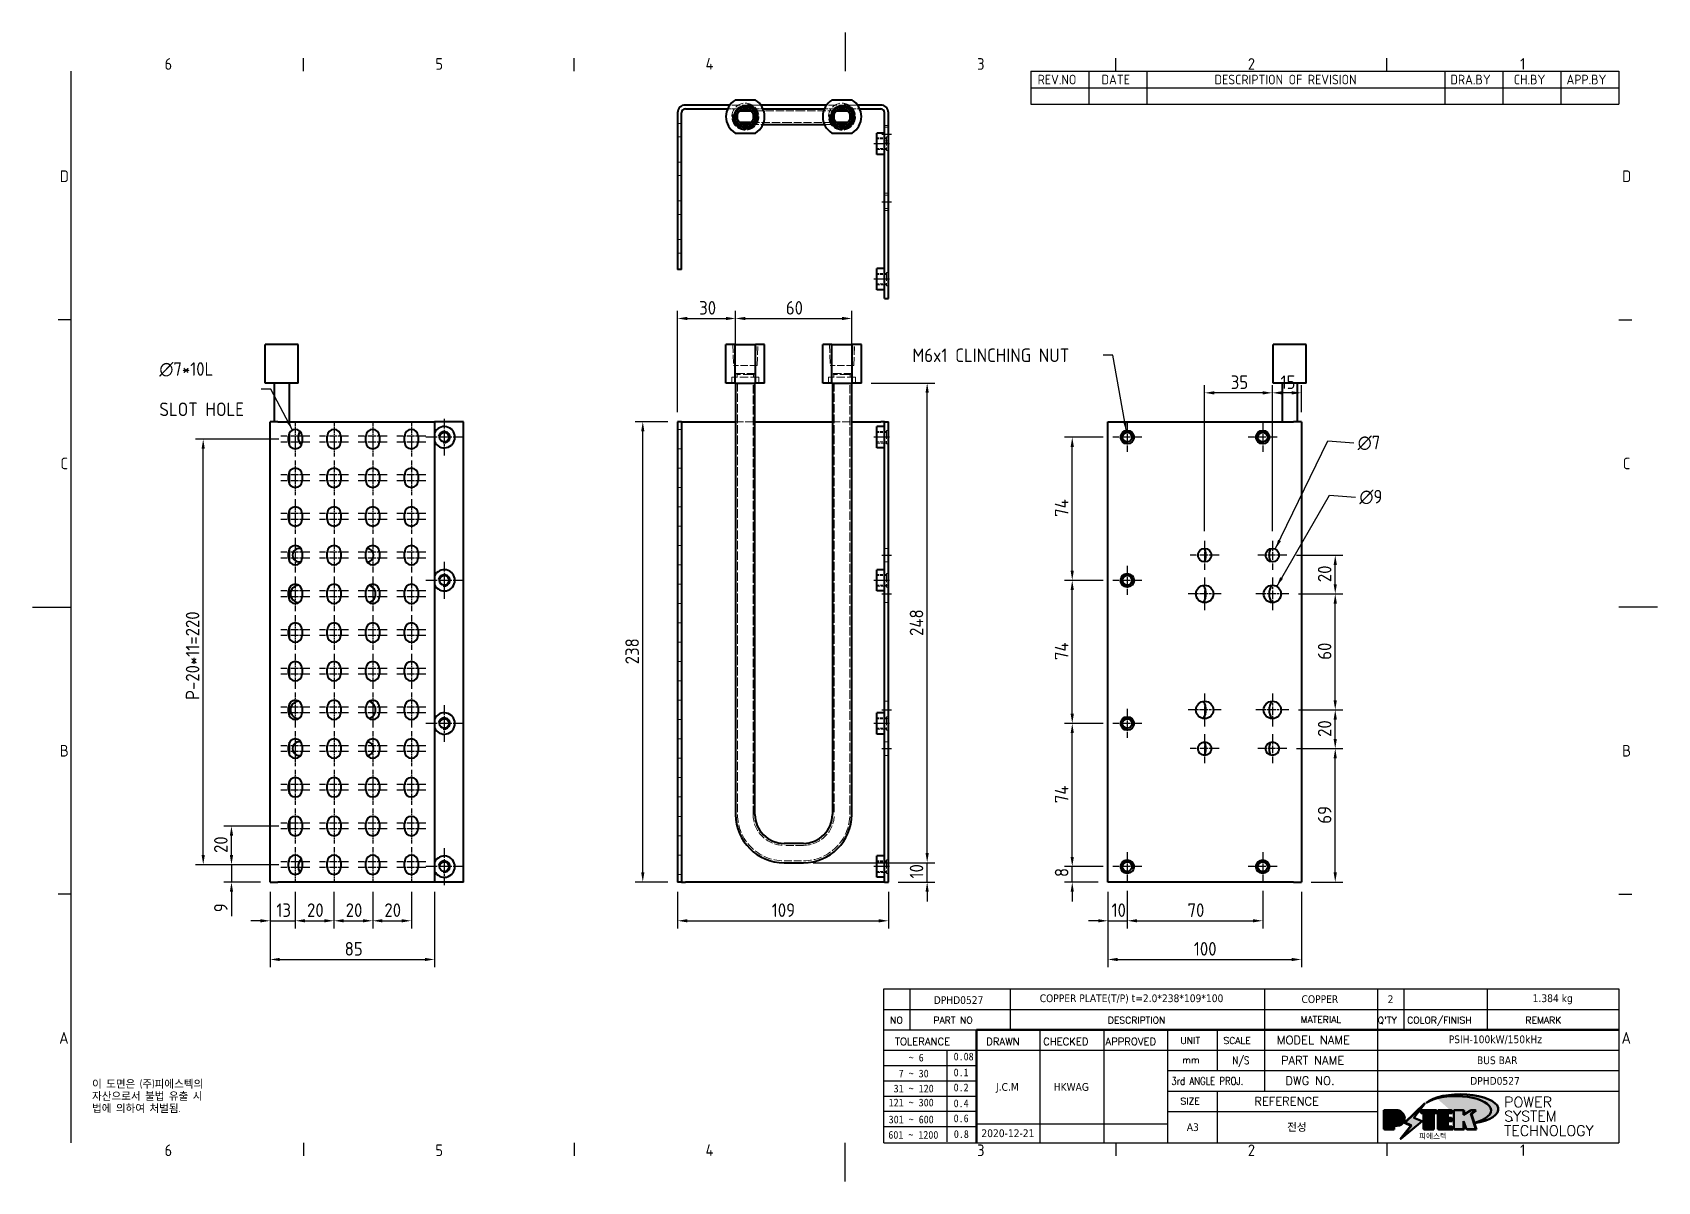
# Model space of a CAD drawing. Header units: millimetres. Extents: x 0 to 840, y 0 to 594.
import ezdxf
from ezdxf.enums import TextEntityAlignment as Align

# ---------------------------------------------------------------- set-up
doc = ezdxf.new("R2010")
doc.units = ezdxf.units.MM
doc.header["$LTSCALE"] = 2
doc.linetypes.add('CHAIN', pattern=[0.3543, 0.2362, -0.0295, 0.0591, -0.0295])
doc.linetypes.add('DASHED', pattern=[0.2067, 0.1654, -0.0413])
doc.layers.get('0').update_dxf_attribs({"color": 3, "lineweight": 25})
for name, color, linetype, lineweight in [('가려진 것(ISO)', 2, 'DASHED', 18), ('가시적인 것(ISO)', 3, 'Continuous', 40), ('가시적인 좁은 것(ISO)', 3, 'Continuous', 35), ('경계(ISO)', 7, 'Continuous', 25), ('기호(ISO)', 5, 'Continuous', 25), ('제목(ISO)', 5, 'Continuous', 50), ('중심 표식(ISO)', 1, 'Continuous', 25), ('중심선(ISO)', 1, 'Continuous', 25), ('치수(ISO)', 2, 'Continuous', 25), ('해치(ISO)', 7, 'Continuous', 18)]:
    doc.layers.add(name, color=color, linetype=linetype, lineweight=lineweight)
doc.styles.add('HAN_291', font='')
doc.styles.add('HAN_370', font='', dxfattribs={"width": 2})
doc.styles.add('ISO ProportionalPSTEK', font='isocp.shx')
doc.styles.add('RC_284', font='ROMANC.shx')
doc.styles.add('RC_287', font='ROMANC.shx')
doc.styles.add('RC_292', font='ROMANC.shx')
doc.styles.add('ROMANT_294', font='romant.shx')
doc.styles.add('문자 텍스트_PSTEK_POSCO', font='isocp.shx')
doc.styles.add('치수 텍스트_PSTEK_POSCO', font='isocp.shx')
doc.styles.add('텍스트 스타일198', font='tahoma.ttf')
doc.styles.add('텍스트 스타일333', font='ROMANC.shx', dxfattribs={"width": 0.8})
doc.styles.get('HAN_291').set_extended_font_data('GulimChe')
doc.styles.get('HAN_370').set_extended_font_data('GulimChe')
doc.dimstyles.new('치수_PSTEK_POSCO', dxfattribs={"dimscale": 2, "dimtxt": 3.5, "dimasz": 2.5, "dimexe": 2, "dimexo": 2.5, "dimgap": 1, "dimtad": 1, "dimrnd": 1e-08, "dimdsep": 46, "dimtxsty": '치수 텍스트_PSTEK_POSCO', "dimcen": 0.09, "dimdle": 10, "dimclrd": 7, "dimclre": 7, "dimclrt": 2, "dimadec": 1, "dimazin": 2, "dimtfac": 1, "dimtmove": 0, "dimatfit": 3, "dimfxl": 0, "dimtolj": 1, "dimlwd": -1, "dimlwe": -1, "dimarcsym": 0})
doc.dimstyles.new('치수_PSTEK_POSCO$7', dxfattribs={"dimscale": 2, "dimtxt": 3.5, "dimasz": 2.5, "dimexe": 2, "dimexo": 2.5, "dimgap": 1, "dimtad": 1, "dimrnd": 1e-08, "dimdsep": 46, "dimtxsty": '치수 텍스트_PSTEK_POSCO', "dimcen": 0.09, "dimdle": 10, "dimclrd": 7, "dimclre": 7, "dimclrt": 2, "dimadec": 1, "dimazin": 2, "dimtfac": 1, "dimtmove": 0, "dimatfit": 3, "dimfxl": 0, "dimtolj": 1, "dimlwd": -1, "dimlwe": -1, "dimarcsym": 0})

msp = doc.modelspace()

# ---------------------------------------------------------------- texts
at = {"layer": '기호(ISO)', "color": 2, "char_height": 7, "attachment_point": 4, "style": '치수 텍스트_PSTEK_POSCO'}
for s, insert, width, line_spacing_factor in [('{M6x1 CLINCHING NUT }', (454.853, 427.13), 96.6458, 0.6125), ('{\\fAIGDT|b0|i0;\\H7.0000;n\\fisocp|b0|i0;\\H7.0000;7*10L\\PSLOT HOLE}', (65.574, 409.627), 50.57688, 1.78626), ('{\\fisocp|b0|i0;\\H7.0000;\\fAIGDT|b0|i0;\\H7.0000;n\\fisocp|b0|i0;\\H7.0000;7}', (685.028, 381.805), 13.42567, 0.6125), ('{\\fisocp|b0|i0;\\H7.0000;\\fAIGDT|b0|i0;\\H7.0000;n\\fisocp|b0|i0;\\H7.0000;9}', (685.912, 353.832), 13.42567, 0.6125)]:
    msp.add_mtext(s, dxfattribs=dict(at, insert=insert, width=width, line_spacing_factor=line_spacing_factor))
at = {"layer": '기호(ISO)', "color": 7, "insert": (30.789, 52.457), "char_height": 4, "width": 102.48028, "attachment_point": 1, "line_spacing_factor": 0.944221, "style": '문자 텍스트_PSTEK_POSCO'}
msp.add_mtext('{이 도면은 (주)피에스텍의\\P자산으로서 불법 유출 시 \\P법에 의하여 처벌됨.}', dxfattribs=at)

# ---------------------------------------------------------------- blocks, each defined once
blk = doc.blocks.new('경계 Default Border')
at = {"layer": '경계(ISO)'}
for p, q in [((70, 287), (70, 290.4)), ((140, 287), (140, 290.4)), ((280, 287), (280, 290.4)), ((350, 287), (350, 290.4)), ((10, 222.75), (6.6, 222.75)), ((410, 222.75), (413.4, 222.75)), ((10, 74.25), (6.6, 74.25)), ((410, 74.25), (413.4, 74.25)), ((70, 10), (70, 6.6)), ((140, 10), (140, 6.6)), ((280, 10), (280, 6.6)), ((350, 10), (350, 6.6))]:
    blk.add_line(p, q, dxfattribs=at)
at = {"layer": '경계(ISO)', "flags": 128}
for points in [[(210, 297), (210, 287)], [(10, 10), (10, 287)], [(0, 148.5), (10, 148.5)], [(420, 148.5), (410, 148.5)], [(210, 0), (210, 10)]]:
    blk.add_lwpolyline(points, dxfattribs=at)
at = {"layer": '경계(ISO)', "color": 2, "char_height": 3, "attachment_point": 7, "style": '문자 텍스트_PSTEK_POSCO'}
for s, insert in [('6', (34.14, 287.37)), ('5', (104.14, 287.37)), ('4', (173.97, 287.4)), ('3', (244.17, 287.37)), ('2', (314.13, 287.37)), ('1', (384.49, 287.4)), ('D', (7.08, 258.35)), ('D', (410.88, 258.35)), ('C', (7.24, 184.1)), ('C', (411.04, 184.1)), ('B', (7.08, 109.85)), ('B', (410.88, 109.85)), ('A', (6.91, 35.62)), ('A', (410.71, 35.62)), ('6', (34.14, 6.57)), ('5', (104.14, 6.57)), ('4', (173.97, 6.6)), ('3', (244.17, 6.57)), ('2', (314.13, 6.57)), ('1', (384.49, 6.6))]:
    blk.add_mtext(s, dxfattribs=dict(at, insert=insert))
blk = doc.blocks.new('제목 블록 PSTEK')
for color, points in [(252, [(317.22, 17.06), (322.03, 21.63), (322.28, 21.94), (317.05, 16.98), (318.75, 16.19), (316, 12.72), (316.34, 13), (318.92, 16.27)]), (5, [(321.62, 17.42), (319.53, 18.25), (322.45, 22.02), (317.22, 17.06), (318.92, 16.27), (316.17, 12.8)]), (1, [(324.48, 19.61), (325.24, 19.61), (325.24, 20.26), (321.23, 20.26), (321.23, 19.61), (321.98, 19.61), (321.98, 15.34), (324.48, 15.34)]), (252, [(321.98, 19.61), (321.4, 19.61), (321.4, 19.46), (321.98, 19.46)]), (252, [(324.66, 19.46), (325.42, 19.46), (325.42, 20.11), (325.24, 20.11), (325.24, 19.61), (324.48, 19.61), (324.48, 15.34), (322.16, 15.34), (322.16, 15.19), (324.66, 15.19)]), (1, [(329.23, 20.26), (325.66, 20.26), (325.66, 15.34), (329.36, 15.34), (329.36, 15.99), (328.11, 15.99), (328.11, 17.56), (329.23, 17.56), (329.23, 18.26), (328.11, 18.26), (328.11, 19.61), (329.23, 19.61)]), (252, [(328.29, 19.46), (329.41, 19.46), (329.41, 20.11), (329.23, 20.11), (329.23, 19.61), (328.11, 19.61), (328.11, 18.26), (328.29, 18.26)]), (252, [(328.29, 17.42), (329.41, 17.42), (329.41, 18.11), (329.23, 18.11), (329.23, 17.56), (328.11, 17.56), (328.11, 15.99), (328.29, 15.99)]), (1, [(332.33, 20.26), (329.86, 20.26), (329.86, 15.34), (332.33, 15.34), (332.33, 17.43), (333.07, 15.34), (335.49, 15.34), (334.25, 19.31), (335.44, 20.26), (334.31, 20.26), (332.33, 19)]), (252, [(332.51, 16.93), (332.33, 17.43), (332.33, 15.34), (330.04, 15.34), (330.04, 15.19), (332.51, 15.19)]), (252, [(332.51, 20.11), (332.33, 20.11), (332.33, 19), (332.51, 19.11)]), (252, [(335.62, 20.11), (335.25, 20.11), (334.25, 19.31), (335.49, 15.34), (333.2, 15.34), (333.25, 15.19), (335.66, 15.19), (334.43, 19.16)]), (252, [(329.54, 15.85), (329.36, 15.85), (329.36, 15.34), (325.83, 15.34), (325.83, 15.19), (329.54, 15.19)])]:
    blk.add_hatch(color=color).paths.add_polyline_path(points)
h = blk.add_hatch(color=1)
edge = h.paths.add_edge_path(flags=0)
edge.add_line((314.22, 19.61), (314.22, 17))
edge.add_line((314.22, 17), (314.35, 17))
edge.add_arc((314.35, 17.65), 0.651, 270, 360)
edge.add_line((315, 17.65), (315, 18.96))
edge.add_arc((314.35, 18.96), 0.651, 0, 90)
edge.add_line((314.35, 19.61), (314.22, 19.61))
edge = h.paths.add_edge_path()
edge.add_arc((314.98, 18.29), 1.97, 270, 450)
edge.add_line((314.98, 20.26), (311.77, 20.26))
edge.add_line((311.77, 20.26), (311.77, 15.34))
edge.add_line((311.77, 15.34), (314.22, 15.34))
edge.add_line((314.22, 15.34), (314.22, 16.32))
edge.add_line((314.22, 16.32), (314.98, 16.32))
h = blk.add_hatch(color=252)
edge = h.paths.add_edge_path()
edge.add_arc((314.98, 18.29), 1.97, 270, 406.8279)
edge.add_arc((315.16, 18.14), 1.97, -90, 53.561, ccw=False)
edge.add_line((315.16, 16.17), (314.4, 16.17))
edge.add_line((314.4, 16.17), (314.4, 15.19))
edge.add_line((314.4, 15.19), (311.94, 15.19))
edge.add_line((311.94, 15.19), (311.94, 15.34))
edge.add_line((311.94, 15.34), (314.22, 15.34))
edge.add_line((314.22, 15.34), (314.22, 16.32))
edge.add_line((314.22, 16.32), (314.98, 16.32))
h = blk.add_hatch(color=252)
edge = h.paths.add_edge_path()
edge.add_line((314.4, 19.46), (314.53, 19.46))
edge.add_arc((314.53, 18.81), 0.651, 60.4189, 90, ccw=False)
edge.add_arc((314.35, 18.96), 0.651, 39.9699, 90)
edge.add_line((314.35, 19.61), (314.22, 19.61))
edge.add_line((314.22, 19.61), (314.22, 17))
edge.add_line((314.22, 17), (314.35, 17))
edge.add_arc((314.35, 17.65), 0.651, 270, 274.6931)
edge.add_line((314.4, 17), (314.4, 19.46))
at = {"layer": '해치(ISO)'}
h = blk.add_hatch(color=140, dxfattribs=at)
edge = h.paths.add_edge_path()
edge.add_ellipse((330.37, 20.16), major_axis=(9.1, 0), ratio=0.40699, start_angle=301.3098, end_angle=507.7437)
edge.add_ellipse((331.53, 20.46), major_axis=(-9.82, 0), ratio=0.39426, start_angle=111.5121, end_angle=334.4703, ccw=False)
edge.add_line((335.14, 16.86), (335.1, 16.99))
at = {"color": 180}
for p, q in [((182.48, 11.79), (182.48, 51.57)), ((182.48, 51.57), (372.48, 51.57)), ((189.27, 51.57), (189.27, 41.01)), ((215.22, 41.01), (215.22, 51.57)), ((280.88, 51.57), (280.88, 41.01)), ((310.09, 51.57), (310.09, 41.01)), ((316.9, 51.57), (316.9, 41.01)), ((338.46, 51.57), (338.46, 41.01)), ((372.48, 51.57), (372.48, 11.79)), ((182.48, 46.29), (372.48, 46.29)), ((182.48, 41.01), (206.45, 41.01)), ((222.94, 11.79), (222.94, 41.01)), ((239.43, 11.79), (239.43, 41.01)), ((255.92, 11.79), (255.92, 41.01)), ((268.69, 41.01), (268.69, 30.45)), ((280.88, 41.01), (280.88, 25.17)), ((310.09, 41.01), (310.09, 11.79)), ((182.48, 35.73), (206.45, 35.73)), ((198.86, 12.03), (198.86, 35.73)), ((206.45, 35.73), (372.48, 35.73)), ((182.48, 31.78), (206.45, 31.78)), ((255.92, 30.45), (372.48, 30.45)), ((182.48, 27.83), (206.45, 27.83)), ((182.48, 23.88), (206.45, 23.88)), ((255.92, 25.17), (372.48, 25.17)), ((268.69, 25.17), (268.69, 11.79)), ((182.48, 19.93), (206.45, 19.93)), ((255.92, 19.89), (310.09, 19.89)), ((182.48, 15.98), (206.45, 15.98)), ((206.45, 16.74), (255.92, 16.74)), ((182.48, 11.79), (372.48, 11.79))]:
    blk.add_line(p, q, dxfattribs=at)
at = {"color": 7, "lineweight": 50}
for p, q in [((206.45, 11.79), (206.45, 41.01)), ((206.45, 41.01), (372.48, 41.01))]:
    blk.add_line(p, q, dxfattribs=at)
at = {"color": 7}
for p, q in [((322.28, 21.94), (317.05, 16.98)), ((322.45, 22.02), (317.22, 17.06)), ((317.22, 17.06), (322.03, 21.63)), ((319.53, 18.25), (322.45, 22.02)), ((322.03, 21.63), (322.28, 21.94)), ((314.98, 20.26), (311.77, 20.26)), ((311.77, 20.26), (311.77, 15.34)), ((314.98, 20.26), (311.77, 20.26)), ((311.77, 20.26), (311.77, 15.34)), ((314.22, 17), (314.22, 19.61)), ((314.22, 19.61), (314.35, 19.61)), ((314.35, 19.61), (314.22, 19.61)), ((314.22, 19.61), (314.22, 17)), ((314.22, 17), (314.22, 19.61)), ((314.22, 19.61), (314.35, 19.61)), ((314.35, 17), (314.22, 17)), ((314.22, 17), (314.35, 17)), ((314.35, 17), (314.22, 17)), ((314.4, 19.46), (314.53, 19.46)), ((314.4, 17), (314.4, 19.46)), ((315, 18.96), (315, 17.65)), ((315, 18.96), (315, 17.65)), ((316.17, 12.8), (321.62, 17.42)), ((317.05, 16.98), (318.75, 16.19)), ((318.92, 16.27), (317.22, 17.06)), ((317.22, 17.06), (318.92, 16.27)), ((321.62, 17.42), (319.53, 18.25)), ((325.24, 20.26), (321.23, 20.26)), ((321.23, 20.26), (321.23, 19.61)), ((325.24, 20.26), (321.23, 20.26)), ((321.23, 20.26), (321.23, 19.61)), ((321.23, 19.61), (321.98, 19.61)), ((321.23, 19.61), (321.98, 19.61)), ((321.4, 19.61), (321.4, 19.46)), ((321.98, 19.61), (321.4, 19.61)), ((321.4, 19.46), (321.98, 19.46)), ((321.98, 19.61), (321.98, 15.34)), ((321.98, 19.46), (321.98, 19.61)), ((321.98, 19.61), (321.98, 15.34)), ((324.48, 19.61), (325.24, 19.61)), ((324.48, 15.34), (324.48, 19.61)), ((325.24, 19.61), (324.48, 19.61)), ((324.48, 19.61), (324.48, 15.34)), ((324.48, 19.61), (325.24, 19.61)), ((324.48, 15.34), (324.48, 19.61)), ((324.66, 19.46), (325.42, 19.46)), ((324.66, 15.19), (324.66, 19.46)), ((325.24, 19.61), (325.24, 20.26)), ((325.24, 19.61), (325.24, 20.26)), ((325.42, 20.11), (325.24, 20.11)), ((325.24, 20.11), (325.24, 19.61)), ((325.42, 19.46), (325.42, 20.11)), ((329.23, 20.26), (325.66, 20.26)), ((325.66, 20.26), (325.66, 15.34)), ((325.66, 20.26), (325.66, 15.34)), ((329.23, 20.26), (325.66, 20.26)), ((328.11, 18.26), (328.11, 19.61)), ((328.11, 19.61), (329.23, 19.61)), ((329.23, 19.61), (328.11, 19.61)), ((328.11, 19.61), (328.11, 18.26)), ((328.11, 18.26), (328.11, 19.61)), ((328.11, 19.61), (329.23, 19.61)), ((329.23, 18.26), (328.11, 18.26)), ((328.11, 18.26), (328.29, 18.26)), ((329.23, 18.26), (328.11, 18.26)), ((328.11, 17.56), (329.23, 17.56)), ((328.11, 15.99), (328.11, 17.56)), ((329.23, 17.56), (328.11, 17.56)), ((328.11, 17.56), (328.11, 15.99)), ((328.11, 17.56), (329.23, 17.56)), ((328.11, 15.99), (328.11, 17.56)), ((328.29, 18.26), (328.29, 19.46)), ((328.29, 19.46), (329.41, 19.46)), ((328.29, 15.99), (328.29, 17.42)), ((328.29, 17.42), (329.41, 17.42)), ((329.23, 19.61), (329.23, 20.26)), ((329.23, 19.61), (329.23, 20.26)), ((329.41, 20.11), (329.23, 20.11)), ((329.23, 20.11), (329.23, 19.61)), ((329.23, 17.56), (329.23, 18.26)), ((329.23, 17.56), (329.23, 18.26)), ((329.41, 18.11), (329.23, 18.11)), ((329.23, 18.11), (329.23, 17.56)), ((329.41, 19.46), (329.41, 20.11)), ((329.41, 17.42), (329.41, 18.11)), ((332.33, 20.26), (329.86, 20.26)), ((329.86, 20.26), (329.86, 15.34)), ((329.86, 20.26), (329.86, 15.34)), ((332.33, 20.26), (329.86, 20.26)), ((334.31, 20.26), (332.33, 19)), ((332.33, 19), (332.33, 20.26)), ((334.31, 20.26), (332.33, 19)), ((332.33, 19), (332.33, 20.26)), ((332.51, 20.11), (332.33, 20.11)), ((332.33, 20.11), (332.33, 19)), ((332.33, 19), (332.51, 19.11)), ((332.33, 17.43), (333.07, 15.34)), ((332.33, 15.34), (332.33, 17.43)), ((332.51, 16.93), (332.33, 17.43)), ((332.33, 17.43), (332.33, 15.34)), ((332.33, 17.43), (333.07, 15.34)), ((332.33, 15.34), (332.33, 17.43)), ((332.51, 19.11), (332.51, 20.11)), ((332.51, 15.19), (332.51, 16.93)), ((334.25, 19.31), (335.44, 20.26)), ((334.25, 19.31), (335.44, 20.26)), ((335.25, 20.11), (334.25, 19.31)), ((335.49, 15.34), (334.25, 19.31)), ((334.25, 19.31), (335.49, 15.34)), ((335.49, 15.34), (334.25, 19.31)), ((335.44, 20.26), (334.31, 20.26)), ((335.44, 20.26), (334.31, 20.26)), ((334.43, 19.16), (335.62, 20.11)), ((335.66, 15.19), (334.43, 19.16)), ((335.62, 20.11), (335.25, 20.11)), ((345.04, 17.5), (344.99, 17.69)), ((311.77, 15.34), (314.22, 15.34)), ((311.77, 15.34), (314.22, 15.34)), ((314.22, 15.34), (311.94, 15.34)), ((311.94, 15.34), (311.94, 15.19)), ((311.94, 15.19), (314.4, 15.19)), ((314.22, 16.32), (314.98, 16.32)), ((314.22, 15.34), (314.22, 16.32)), ((314.98, 16.32), (314.22, 16.32)), ((314.22, 16.32), (314.22, 15.34)), ((314.22, 16.32), (314.98, 16.32)), ((314.22, 15.34), (314.22, 16.32)), ((314.4, 16.17), (315.16, 16.17)), ((314.4, 15.19), (314.4, 16.17)), ((318.75, 16.19), (316, 12.72)), ((316, 12.72), (316.34, 13)), ((318.92, 16.27), (316.17, 12.8)), ((316.34, 13), (318.92, 16.27)), ((321.98, 15.34), (324.48, 15.34)), ((321.98, 15.34), (324.48, 15.34)), ((324.48, 15.34), (322.16, 15.34)), ((322.16, 15.34), (322.16, 15.19)), ((322.16, 15.19), (324.66, 15.19)), ((325.66, 15.34), (329.36, 15.34)), ((325.66, 15.34), (329.36, 15.34)), ((329.36, 15.34), (325.83, 15.34)), ((325.83, 15.34), (325.83, 15.19)), ((325.83, 15.19), (329.54, 15.19)), ((329.36, 15.99), (328.11, 15.99)), ((328.11, 15.99), (328.29, 15.99)), ((329.36, 15.99), (328.11, 15.99)), ((329.36, 15.34), (329.36, 15.99)), ((329.36, 15.34), (329.36, 15.99)), ((329.54, 15.85), (329.36, 15.85)), ((329.36, 15.85), (329.36, 15.34)), ((329.54, 15.19), (329.54, 15.85)), ((329.86, 15.34), (332.33, 15.34)), ((329.86, 15.34), (332.33, 15.34)), ((332.33, 15.34), (330.04, 15.34)), ((330.04, 15.34), (330.04, 15.19)), ((330.04, 15.19), (332.51, 15.19)), ((333.07, 15.34), (335.49, 15.34)), ((333.07, 15.34), (335.49, 15.34)), ((335.49, 15.34), (333.2, 15.34)), ((333.2, 15.34), (333.25, 15.19)), ((333.25, 15.19), (335.66, 15.19))]:
    blk.add_line(p, q, dxfattribs=at)
at = {"color": 5}
for p, q in [((322.45, 22.02), (317.22, 17.06)), ((319.53, 18.25), (322.45, 22.02)), ((316.17, 12.8), (321.62, 17.42)), ((317.22, 17.06), (318.92, 16.27)), ((321.62, 17.42), (319.53, 18.25)), ((318.92, 16.27), (316.17, 12.8))]:
    blk.add_line(p, q, dxfattribs=at)
at = {"color": 1}
for p, q in [((314.98, 20.26), (311.77, 20.26)), ((311.77, 20.26), (311.77, 15.34)), ((314.22, 17), (314.22, 19.61)), ((314.22, 19.61), (314.35, 19.61)), ((314.35, 17), (314.22, 17)), ((315, 18.96), (315, 17.65)), ((325.24, 20.26), (321.23, 20.26)), ((321.23, 20.26), (321.23, 19.61)), ((321.23, 19.61), (321.98, 19.61)), ((321.98, 19.61), (321.98, 15.34)), ((324.48, 19.61), (325.24, 19.61)), ((324.48, 15.34), (324.48, 19.61)), ((325.24, 19.61), (325.24, 20.26)), ((329.23, 20.26), (325.66, 20.26)), ((325.66, 20.26), (325.66, 15.34)), ((328.11, 18.26), (328.11, 19.61)), ((328.11, 19.61), (329.23, 19.61)), ((329.23, 18.26), (328.11, 18.26)), ((328.11, 17.56), (329.23, 17.56)), ((328.11, 15.99), (328.11, 17.56)), ((329.23, 19.61), (329.23, 20.26)), ((329.23, 17.56), (329.23, 18.26)), ((332.33, 20.26), (329.86, 20.26)), ((329.86, 20.26), (329.86, 15.34)), ((334.31, 20.26), (332.33, 19)), ((332.33, 19), (332.33, 20.26)), ((332.33, 17.43), (333.07, 15.34)), ((332.33, 15.34), (332.33, 17.43)), ((334.25, 19.31), (335.44, 20.26)), ((335.49, 15.34), (334.25, 19.31)), ((335.44, 20.26), (334.31, 20.26)), ((311.77, 15.34), (314.22, 15.34)), ((314.22, 16.32), (314.98, 16.32)), ((314.22, 15.34), (314.22, 16.32)), ((321.98, 15.34), (324.48, 15.34)), ((325.66, 15.34), (329.36, 15.34)), ((329.36, 15.99), (328.11, 15.99)), ((329.36, 15.34), (329.36, 15.99)), ((329.86, 15.34), (332.33, 15.34)), ((333.07, 15.34), (335.49, 15.34))]:
    blk.add_line(p, q, dxfattribs=at)
at = {"color": 7}
for centre, radius, start, end in [((314.35, 18.96), 0.651, 0, 90), ((314.35, 18.96), 0.651, 39.9699, 90), ((314.35, 18.96), 0.651, 0, 90), ((314.35, 17.65), 0.651, 270, 0), ((314.35, 17.65), 0.651, 270, 0), ((314.35, 17.65), 0.651, 270, 274.6931), ((314.53, 18.81), 0.651, 60.4189, 90), ((314.98, 18.29), 1.97, 270, 90), ((314.98, 18.29), 1.97, 270, 90), ((314.98, 18.29), 1.97, 270, 46.8279), ((315.16, 18.14), 1.97, 270, 53.561)]:
    blk.add_arc(centre, radius, start, end, dxfattribs=at)
at = {"color": 1}
for centre, radius, start, end in [((314.35, 18.96), 0.651, 0, 90), ((314.35, 17.65), 0.651, 270, 0), ((314.98, 18.29), 1.97, 270, 90)]:
    blk.add_arc(centre, radius, start, end, dxfattribs=at)
at = {"layer": '제목(ISO)', "lineweight": 18}
blk.add_line((182.48, 35.73), (182.48, 11.79), dxfattribs=at)
at = {"layer": '제목(ISO)'}
for p, q in [((322.28, 21.94), (317.05, 16.98)), ((322.45, 22.02), (317.22, 17.06)), ((317.22, 17.06), (322.03, 21.63)), ((319.53, 18.25), (322.45, 22.02)), ((322.03, 21.63), (322.28, 21.94)), ((314.98, 20.26), (311.77, 20.26)), ((311.77, 20.26), (311.77, 15.34)), ((314.22, 17), (314.22, 19.61)), ((314.22, 19.61), (314.35, 19.61)), ((314.35, 19.61), (314.22, 19.61)), ((314.22, 19.61), (314.22, 17)), ((314.35, 17), (314.22, 17)), ((314.22, 17), (314.35, 17)), ((314.4, 19.46), (314.53, 19.46)), ((314.4, 17), (314.4, 19.46)), ((315, 18.96), (315, 17.65)), ((316.17, 12.8), (321.62, 17.42)), ((317.05, 16.98), (318.75, 16.19)), ((317.22, 17.06), (318.92, 16.27)), ((318.92, 16.27), (317.22, 17.06)), ((321.62, 17.42), (319.53, 18.25)), ((325.24, 20.26), (321.23, 20.26)), ((321.23, 20.26), (321.23, 19.61)), ((321.23, 19.61), (321.98, 19.61)), ((321.98, 19.61), (321.4, 19.61)), ((321.4, 19.61), (321.4, 19.46)), ((321.4, 19.46), (321.98, 19.46)), ((321.98, 19.61), (321.98, 15.34)), ((321.98, 19.46), (321.98, 19.61)), ((324.48, 19.61), (325.24, 19.61)), ((324.48, 15.34), (324.48, 19.61)), ((325.24, 19.61), (324.48, 19.61)), ((324.48, 19.61), (324.48, 15.34)), ((324.66, 19.46), (325.42, 19.46)), ((324.66, 15.19), (324.66, 19.46)), ((325.24, 19.61), (325.24, 20.26)), ((325.42, 20.11), (325.24, 20.11)), ((325.24, 20.11), (325.24, 19.61)), ((325.42, 19.46), (325.42, 20.11)), ((329.23, 20.26), (325.66, 20.26)), ((325.66, 20.26), (325.66, 15.34)), ((328.11, 18.26), (328.11, 19.61)), ((328.11, 19.61), (329.23, 19.61)), ((329.23, 19.61), (328.11, 19.61)), ((328.11, 19.61), (328.11, 18.26)), ((329.23, 18.26), (328.11, 18.26)), ((328.11, 18.26), (328.29, 18.26)), ((328.11, 15.99), (328.11, 17.56)), ((328.11, 17.56), (329.23, 17.56)), ((329.23, 17.56), (328.11, 17.56)), ((328.11, 17.56), (328.11, 15.99)), ((328.29, 19.46), (329.41, 19.46)), ((328.29, 18.26), (328.29, 19.46)), ((328.29, 17.42), (329.41, 17.42)), ((328.29, 15.99), (328.29, 17.42)), ((329.23, 19.61), (329.23, 20.26)), ((329.41, 20.11), (329.23, 20.11)), ((329.23, 20.11), (329.23, 19.61)), ((329.23, 17.56), (329.23, 18.26)), ((329.41, 18.11), (329.23, 18.11)), ((329.23, 18.11), (329.23, 17.56)), ((329.41, 19.46), (329.41, 20.11)), ((329.41, 17.42), (329.41, 18.11)), ((332.33, 20.26), (329.86, 20.26)), ((329.86, 20.26), (329.86, 15.34)), ((334.31, 20.26), (332.33, 19)), ((332.33, 19), (332.33, 20.26)), ((332.51, 20.11), (332.33, 20.11)), ((332.33, 20.11), (332.33, 19)), ((332.33, 19), (332.51, 19.11)), ((332.33, 15.34), (332.33, 17.43)), ((332.33, 17.43), (333.07, 15.34)), ((332.51, 16.93), (332.33, 17.43)), ((332.33, 17.43), (332.33, 15.34)), ((332.51, 19.11), (332.51, 20.11)), ((332.51, 15.19), (332.51, 16.93)), ((334.25, 19.31), (335.44, 20.26)), ((335.25, 20.11), (334.25, 19.31)), ((335.49, 15.34), (334.25, 19.31)), ((334.25, 19.31), (335.49, 15.34)), ((335.44, 20.26), (334.31, 20.26)), ((334.43, 19.16), (335.62, 20.11)), ((335.66, 15.19), (334.43, 19.16)), ((335.62, 20.11), (335.25, 20.11)), ((311.77, 15.34), (314.22, 15.34)), ((314.22, 15.34), (311.94, 15.34)), ((311.94, 15.34), (311.94, 15.19)), ((311.94, 15.19), (314.4, 15.19)), ((314.22, 15.34), (314.22, 16.32)), ((314.22, 16.32), (314.98, 16.32)), ((314.98, 16.32), (314.22, 16.32)), ((314.22, 16.32), (314.22, 15.34)), ((314.4, 15.19), (314.4, 16.17)), ((314.4, 16.17), (315.16, 16.17)), ((318.75, 16.19), (316, 12.72)), ((316, 12.72), (316.34, 13)), ((318.92, 16.27), (316.17, 12.8)), ((316.34, 13), (318.92, 16.27)), ((321.98, 15.34), (324.48, 15.34)), ((324.48, 15.34), (322.16, 15.34)), ((322.16, 15.34), (322.16, 15.19)), ((322.16, 15.19), (324.66, 15.19)), ((325.66, 15.34), (329.36, 15.34)), ((329.36, 15.34), (325.83, 15.34)), ((325.83, 15.34), (325.83, 15.19)), ((325.83, 15.19), (329.54, 15.19)), ((329.36, 15.99), (328.11, 15.99)), ((328.11, 15.99), (328.29, 15.99)), ((329.36, 15.34), (329.36, 15.99)), ((329.54, 15.85), (329.36, 15.85)), ((329.36, 15.85), (329.36, 15.34)), ((329.54, 15.19), (329.54, 15.85)), ((329.86, 15.34), (332.33, 15.34)), ((332.33, 15.34), (330.04, 15.34)), ((330.04, 15.34), (330.04, 15.19)), ((330.04, 15.19), (332.51, 15.19)), ((333.07, 15.34), (335.49, 15.34)), ((335.49, 15.34), (333.2, 15.34)), ((333.2, 15.34), (333.25, 15.19)), ((333.25, 15.19), (335.66, 15.19))]:
    blk.add_line(p, q, dxfattribs=at)
at = {"layer": '제목(ISO)', "color": 4}
blk.add_line((335.14, 16.86), (335.1, 16.99), dxfattribs=at)
at = {"layer": '제목(ISO)'}
for centre, radius, start, end in [((314.35, 18.96), 0.651, 0, 90), ((314.35, 18.96), 0.651, 39.9699, 90), ((314.35, 17.65), 0.651, 270, 0), ((314.35, 17.65), 0.651, 270, 274.6931), ((314.53, 18.81), 0.651, 60.4189, 90), ((314.98, 18.29), 1.97, 46.8279, 90), ((314.98, 18.29), 1.97, 270, 46.8279), ((314.98, 18.29), 1.97, 270, 46.8279), ((315.16, 18.14), 1.97, 270, 53.561)]:
    blk.add_arc(centre, radius, start, end, dxfattribs=at)
at = {"layer": '제목(ISO)', "color": 4}
for centre, major_axis, ratio, start_param, end_param in [((331.53, 20.46), (9.82, 0), 0.39426, 5.087845, 8.9792), ((330.37, 20.16), (9.1, 0), 0.40699, 5.258849, 8.861799)]:
    blk.add_ellipse(centre, major_axis=major_axis, ratio=ratio, start_param=start_param, end_param=end_param, dxfattribs=at)
at = {"color": 2}
for s, height, style, p in [('NO', 1.742, 'RC_284', (184.14, 42.62)), ('PART NO', 1.742, 'RC_284', (195.34, 42.62)), ('DESCRIPTION', 1.7424, 'RC_284', (240.4, 42.62)), ("Q'TY", 1.742, 'RC_284', (310.14, 42.62)), ('COLOR/FINISH', 1.7424, 'RC_284', (317.77, 42.62)), ('REMARK', 1.742, 'RC_284', (348.35, 42.62)), (' TOLERANCE', 1.9, 'RC_287', (184.09, 37.01)), ('DRAWN', 1.9, 'RC_287', (208.98, 37.01)), ('CHECKED', 1.9, 'RC_287', (223.69, 37.01)), ('APPROVED', 1.9, 'RC_287', (239.78, 37.01)), ('UNIT', 1.742, 'RC_284', (259.17, 37.34)), ('SCALE', 1.742, 'RC_284', (270.29, 37.34)), ('MODEL NAME', 2.178, 'RC_292', (284.1, 37.25)), ('    ~ 6', 2, 'HAN_291', (183.77, 32.82)), ('0.08', 2, 'HAN_291', (200.55, 33.1)), ('PART NAME', 2.178, 'RC_292', (285.14, 32.03)), ('  7 ~ 30', 2, 'HAN_291', (183.77, 28.71)), ('0.1', 2, 'HAN_291', (200.55, 28.99)), ('mm', 1.742, 'RC_284', (259.65, 32.35)), (' 31 ~ 120', 2, 'HAN_291', (183.77, 24.83)), ('0.2', 2, 'HAN_291', (200.55, 25.11)), (' DWG NO.', 2.178, 'RC_292', (284.81, 26.75)), ('121 ~ 300', 2, 'HAN_291', (183.77, 21.21)), ('0.4', 2, 'HAN_291', (200.55, 21)), ('SIZE', 1.742, 'RC_284', (259.17, 21.69)), ('REFERENCE', 2.178, 'RC_292', (278.27, 21.43)), ('301 ~ 600', 2, 'HAN_291', (183.77, 16.83)), ('0.6', 2, 'HAN_291', (200.55, 17.12)), ('601 ~ 1200', 2, 'HAN_291', (183.68, 12.85)), ('0.8', 2, 'HAN_291', (200.61, 13.06))]:
    blk.add_text(s, height=height, dxfattribs=dict(at, style=style)).set_placement(p)
at = {"color": 2, "style": 'RC_284'}
blk.add_text('MATERIAL', height=1.742, dxfattribs=at).set_placement((295.48, 43.65), align=Align.MIDDLE_CENTER)
at = {"color": 7, "style": '텍스트 스타일333', "width": 0.8}
blk.add_text('N/S', height=2, dxfattribs=at).set_placement((274.78, 33.09), align=Align.MIDDLE_CENTER)
at = {"color": 2, "style": '텍스트 스타일333', "width": 0.8}
blk.add_text('3rd ANGLE PROJ.', height=2, dxfattribs=at).set_placement((256.84, 26.76))
at = {"color": 7, "style": 'ROMANT_294'}
for s, p in [('POWER', (342.83, 20.97)), ('SYSTEM', (342.83, 17.33)), ('TECHNOLOGY', (342.83, 13.57))]:
    blk.add_text(s, height=2.7, dxfattribs=at).set_placement(p)
at = {"color": 7, "insert": (320.85, 14.21), "char_height": 1.4, "attachment_point": 1, "line_spacing_factor": 0.332, "style": 'HAN_370'}
blk.add_mtext('\\fHY견고딕|b0|i0;\\H1.4000;피에스텍', dxfattribs=at)
at = {"layer": '제목(ISO)', "color": 7, "style": '텍스트 스타일198'}
for tag, p in [('설명_001', (222.8, 48.15)), ('질량\\P3;_001', (350.21, 48.16)), ('부품_번호_001', (195.41, 47.68)), ('재질_001', (290.47, 47.93)), ("3._Q'TY_001", (312.73, 47.9)), ('1._MODEL_NAME_001', (328.51, 37.54)), ('제목_001', (335.81, 32.12)), ('설계자_001', (211.5, 25.23)), ('점검자_001', (226.43, 25.23)), ('부품_번호_001', (334.07, 26.81)), ('시트_크기_001', (260.81, 14.84)), ('프로젝트_001', (286.76, 14.86)), ('작성_날짜_001', (207.73, 13.27))]:
    blk.add_attdef(tag, p, '', height=2, dxfattribs=at)
for tag, p in [('4._COLOR', (327.68, 48.93)), ('엔지니어링_승인자', (247.67, 26.23)), ('점검_날짜', (231.18, 14.27)), ('엔지니어링_승인_날짜', (247.67, 14.27))]:
    blk.add_attdef(tag, text='', height=2, dxfattribs=at).set_placement(p, align=Align.MIDDLE_CENTER)
blk = doc.blocks.new('리비전 내역')
at = {"layer": '기호(ISO)'}
for p, q in [((258, 287), (410, 287)), ((258, 287), (258, 282.72)), ((273, 287), (273, 282.72)), ((288, 287), (288, 282.72)), ((365, 287), (365, 282.72)), ((380, 287), (380, 282.72)), ((395, 287), (395, 282.72)), ((410, 287), (410, 282.72)), ((258, 282.72), (410, 282.72)), ((258, 282.72), (258, 278.44)), ((273, 282.72), (273, 278.44)), ((288, 282.72), (288, 278.44)), ((365, 282.72), (365, 278.44)), ((380, 282.72), (380, 278.44)), ((395, 282.72), (395, 278.44)), ((410, 282.72), (410, 278.44)), ((258, 278.44), (410, 278.44))]:
    blk.add_line(p, q, dxfattribs=at)
at = {"layer": '기호(ISO)', "color": 2, "char_height": 2.5, "attachment_point": 7, "style": 'ISO ProportionalPSTEK'}
for s, insert in [('REV.NO', (259.79, 283.58)), ('DATE', (276.31, 283.58)), ('DESCRIPTION OF REVISION', (305.51, 283.58)), ('DRA.BY', (366.48, 283.58)), ('CH.BY', (382.86, 283.58)), ('APP.BY', (396.48, 283.58))]:
    blk.add_mtext(s, dxfattribs=dict(at, insert=insert))
blk = doc.blocks.new('*D22')
at = {"layer": 'Defpoints', "color": 0}
for p in [(333.47, 154.78), (442.47, 154.78), (442.47, 134.78)]:
    blk.add_point(p, dxfattribs=at)
at = {"layer": '치수(ISO)', "color": 7}
for p, q in [((333.47, 149.78), (333.47, 130.78)), ((442.47, 149.78), (442.47, 130.78)), ((338.47, 134.78), (437.47, 134.78))]:
    blk.add_line(p, q, dxfattribs=at)
for points in [[(338.47, 135.61), (338.47, 133.95), (333.47, 134.78)], [(437.47, 135.61), (437.47, 133.95), (442.47, 134.78)]]:
    blk.add_solid(points, dxfattribs=at)
at = {"layer": '치수(ISO)', "color": 2, "insert": (382.12, 140.28), "char_height": 7, "attachment_point": 4, "style": '치수 텍스트_PSTEK_POSCO'}
blk.add_mtext('\\A1;109', dxfattribs=at)
blk = doc.blocks.new('*D23')
at = {"layer": 'Defpoints', "color": 0}
for p in [(315.47, 392.78), (333.47, 392.78), (333.47, 154.78)]:
    blk.add_point(p, dxfattribs=at)
at = {"layer": '치수(ISO)', "color": 7}
for p, q in [((328.47, 392.78), (311.47, 392.78)), ((315.47, 159.78), (315.47, 387.78)), ((328.47, 154.78), (311.47, 154.78))]:
    blk.add_line(p, q, dxfattribs=at)
for points in [[(314.64, 387.78), (316.3, 387.78), (315.47, 392.78)], [(314.64, 159.78), (316.3, 159.78), (315.47, 154.78)]]:
    blk.add_solid(points, dxfattribs=at)
at = {"layer": '치수(ISO)', "color": 2, "insert": (309.97, 267.39), "char_height": 7, "attachment_point": 4, "rotation": 90, "style": '치수 텍스트_PSTEK_POSCO'}
blk.add_mtext('\\A1;238', dxfattribs=at)
blk = doc.blocks.new('*D24')
at = {"layer": 'Defpoints', "color": 0}
for p in [(122.85, 154.78), (135.85, 154.78), (135.85, 134.78)]:
    blk.add_point(p, dxfattribs=at)
at = {"layer": '치수(ISO)', "color": 7}
for p, q in [((122.85, 149.78), (122.85, 130.78)), ((135.85, 149.78), (135.85, 130.78)), ((117.85, 134.78), (112.85, 134.78)), ((122.85, 134.78), (135.85, 134.78)), ((140.85, 134.78), (145.85, 134.78))]:
    blk.add_line(p, q, dxfattribs=at)
for points in [[(117.85, 135.61), (117.85, 133.95), (122.85, 134.78)], [(140.85, 135.61), (140.85, 133.95), (135.85, 134.78)]]:
    blk.add_solid(points, dxfattribs=at)
at = {"layer": '치수(ISO)', "color": 2, "insert": (126.06, 140.28), "char_height": 7, "attachment_point": 4, "style": '치수 텍스트_PSTEK_POSCO'}
blk.add_mtext('\\A1;13', dxfattribs=at)
blk = doc.blocks.new('*D25')
at = {"layer": 'Defpoints', "color": 0}
for p in [(135.85, 154.78), (155.85, 154.78), (155.85, 134.78)]:
    blk.add_point(p, dxfattribs=at)
at = {"layer": '치수(ISO)', "color": 7}
for p, q in [((135.85, 149.78), (135.85, 130.78)), ((155.85, 149.78), (155.85, 130.78)), ((140.85, 134.78), (150.85, 134.78))]:
    blk.add_line(p, q, dxfattribs=at)
for points in [[(140.85, 135.61), (140.85, 133.95), (135.85, 134.78)], [(150.85, 135.61), (150.85, 133.95), (155.85, 134.78)]]:
    blk.add_solid(points, dxfattribs=at)
at = {"layer": '치수(ISO)', "color": 2, "insert": (141.91, 140.28), "char_height": 7, "attachment_point": 4, "style": '치수 텍스트_PSTEK_POSCO'}
blk.add_mtext('\\A1;20', dxfattribs=at)
blk = doc.blocks.new('*D26')
at = {"layer": 'Defpoints', "color": 0}
for p in [(155.85, 154.78), (175.85, 154.78), (175.85, 134.78)]:
    blk.add_point(p, dxfattribs=at)
at = {"layer": '치수(ISO)', "color": 7}
for p, q in [((155.85, 149.78), (155.85, 130.78)), ((175.85, 149.78), (175.85, 130.78)), ((160.85, 134.78), (170.85, 134.78))]:
    blk.add_line(p, q, dxfattribs=at)
for points in [[(160.85, 135.61), (160.85, 133.95), (155.85, 134.78)], [(170.85, 135.61), (170.85, 133.95), (175.85, 134.78)]]:
    blk.add_solid(points, dxfattribs=at)
at = {"layer": '치수(ISO)', "color": 2, "insert": (161.91, 140.28), "char_height": 7, "attachment_point": 4, "style": '치수 텍스트_PSTEK_POSCO'}
blk.add_mtext('\\A1;20', dxfattribs=at)
blk = doc.blocks.new('*D27')
at = {"layer": 'Defpoints', "color": 0}
for p in [(175.85, 154.78), (195.85, 154.78), (195.85, 134.78)]:
    blk.add_point(p, dxfattribs=at)
at = {"layer": '치수(ISO)', "color": 7}
for p, q in [((175.85, 149.78), (175.85, 130.78)), ((195.85, 149.78), (195.85, 130.78)), ((180.85, 134.78), (190.85, 134.78))]:
    blk.add_line(p, q, dxfattribs=at)
for points in [[(180.85, 135.61), (180.85, 133.95), (175.85, 134.78)], [(190.85, 135.61), (190.85, 133.95), (195.85, 134.78)]]:
    blk.add_solid(points, dxfattribs=at)
at = {"layer": '치수(ISO)', "color": 2, "insert": (181.91, 140.28), "char_height": 7, "attachment_point": 4, "style": '치수 텍스트_PSTEK_POSCO'}
blk.add_mtext('\\A1;20', dxfattribs=at)
blk = doc.blocks.new('*D28')
at = {"layer": 'Defpoints', "color": 0}
for p in [(122.85, 154.78), (207.85, 154.78), (207.85, 114.78)]:
    blk.add_point(p, dxfattribs=at)
at = {"layer": '치수(ISO)', "color": 7}
for p, q in [((122.85, 149.78), (122.85, 110.78)), ((207.85, 149.78), (207.85, 110.78)), ((127.85, 114.78), (202.85, 114.78))]:
    blk.add_line(p, q, dxfattribs=at)
for points in [[(127.85, 115.61), (127.85, 113.95), (122.85, 114.78)], [(202.85, 115.61), (202.85, 113.95), (207.85, 114.78)]]:
    blk.add_solid(points, dxfattribs=at)
at = {"layer": '치수(ISO)', "color": 2, "insert": (161.36, 120.28), "char_height": 7, "attachment_point": 4, "style": '치수 텍스트_PSTEK_POSCO'}
blk.add_mtext('\\A1;85', dxfattribs=at)
blk = doc.blocks.new('*D29')
at = {"layer": 'Defpoints', "color": 0}
for p in [(102.85, 163.78), (132.35, 163.78), (122.85, 154.78)]:
    blk.add_point(p, dxfattribs=at)
at = {"layer": '치수(ISO)', "color": 7}
for p, q in [((102.85, 168.78), (102.85, 173.78)), ((127.35, 163.78), (98.85, 163.78)), ((102.85, 163.78), (102.85, 154.78)), ((117.85, 154.78), (98.85, 154.78)), ((102.85, 149.78), (102.85, 137.21))]:
    blk.add_line(p, q, dxfattribs=at)
for points in [[(102.02, 168.78), (103.69, 168.78), (102.85, 163.78)], [(102.02, 149.78), (103.69, 149.78), (102.85, 154.78)]]:
    blk.add_solid(points, dxfattribs=at)
at = {"layer": '치수(ISO)', "color": 2, "insert": (97.35, 139.21), "char_height": 7, "attachment_point": 4, "rotation": 90, "style": '치수 텍스트_PSTEK_POSCO'}
blk.add_mtext('\\A1;9', dxfattribs=at)
blk = doc.blocks.new('*D30')
at = {"layer": 'Defpoints', "color": 0}
for p in [(102.85, 183.78), (132.35, 183.78), (132.35, 163.78)]:
    blk.add_point(p, dxfattribs=at)
at = {"layer": '치수(ISO)', "color": 7}
for p, q in [((127.35, 183.78), (98.85, 183.78)), ((102.85, 168.78), (102.85, 178.78)), ((127.35, 163.78), (98.85, 163.78))]:
    blk.add_line(p, q, dxfattribs=at)
for points in [[(102.02, 178.78), (103.69, 178.78), (102.85, 183.78)], [(102.02, 168.78), (103.69, 168.78), (102.85, 163.78)]]:
    blk.add_solid(points, dxfattribs=at)
at = {"layer": '치수(ISO)', "color": 2, "insert": (97.35, 169.84), "char_height": 7, "attachment_point": 4, "rotation": 90, "style": '치수 텍스트_PSTEK_POSCO'}
blk.add_mtext('\\A1;20', dxfattribs=at)
blk = doc.blocks.new('*D31')
at = {"layer": 'Defpoints', "color": 0}
for p in [(88.24, 383.78), (132.35, 383.78), (132.35, 163.78)]:
    blk.add_point(p, dxfattribs=at)
at = {"layer": '치수(ISO)', "color": 7}
for p, q in [((127.35, 383.78), (84.24, 383.78)), ((88.24, 168.78), (88.24, 378.78)), ((127.35, 163.78), (84.24, 163.78))]:
    blk.add_line(p, q, dxfattribs=at)
for points in [[(87.41, 378.78), (89.07, 378.78), (88.24, 383.78)], [(87.41, 168.78), (89.07, 168.78), (88.24, 163.78)]]:
    blk.add_solid(points, dxfattribs=at)
at = {"layer": '치수(ISO)', "color": 2, "insert": (82.74, 248.93), "char_height": 7, "attachment_point": 4, "rotation": 90, "style": '치수 텍스트_PSTEK_POSCO'}
blk.add_mtext('\\A1;P-20*11=220', dxfattribs=at)
blk = doc.blocks.new('*D32')
at = {"layer": 'Defpoints', "color": 0}
for p in [(555.91, 154.78), (565.91, 155.28), (565.91, 134.78)]:
    blk.add_point(p, dxfattribs=at)
at = {"layer": '치수(ISO)', "color": 7}
for p, q in [((555.91, 149.78), (555.91, 130.78)), ((565.91, 150.28), (565.91, 130.78)), ((550.91, 134.78), (545.91, 134.78)), ((555.91, 134.78), (565.91, 134.78)), ((570.91, 134.78), (575.91, 134.78))]:
    blk.add_line(p, q, dxfattribs=at)
for points in [[(550.91, 135.61), (550.91, 133.95), (555.91, 134.78)], [(570.91, 135.61), (570.91, 133.95), (565.91, 134.78)]]:
    blk.add_solid(points, dxfattribs=at)
at = {"layer": '치수(ISO)', "color": 2, "insert": (557.76, 140.28), "char_height": 7, "attachment_point": 4, "style": '치수 텍스트_PSTEK_POSCO'}
blk.add_mtext('\\A1;10', dxfattribs=at)
blk = doc.blocks.new('*D33')
at = {"layer": 'Defpoints', "color": 0}
for p in [(565.91, 155.28), (635.91, 155.28), (635.91, 134.78)]:
    blk.add_point(p, dxfattribs=at)
at = {"layer": '치수(ISO)', "color": 7}
for p, q in [((565.91, 150.28), (565.91, 130.78)), ((635.91, 150.28), (635.91, 130.78)), ((570.91, 134.78), (630.91, 134.78))]:
    blk.add_line(p, q, dxfattribs=at)
for points in [[(570.91, 135.61), (570.91, 133.95), (565.91, 134.78)], [(630.91, 135.61), (630.91, 133.95), (635.91, 134.78)]]:
    blk.add_solid(points, dxfattribs=at)
at = {"layer": '치수(ISO)', "color": 2, "insert": (597.06, 140.28), "char_height": 7, "attachment_point": 4, "style": '치수 텍스트_PSTEK_POSCO'}
blk.add_mtext('\\A1;70', dxfattribs=at)
blk = doc.blocks.new('*D34')
at = {"layer": 'Defpoints', "color": 0}
for p in [(555.91, 154.78), (655.91, 154.78), (655.91, 114.78)]:
    blk.add_point(p, dxfattribs=at)
at = {"layer": '치수(ISO)', "color": 7}
for p, q in [((555.91, 149.78), (555.91, 110.78)), ((655.91, 149.78), (655.91, 110.78)), ((560.91, 114.78), (650.91, 114.78))]:
    blk.add_line(p, q, dxfattribs=at)
for points in [[(560.91, 115.61), (560.91, 113.95), (555.91, 114.78)], [(650.91, 115.61), (650.91, 113.95), (655.91, 114.78)]]:
    blk.add_solid(points, dxfattribs=at)
at = {"layer": '치수(ISO)', "color": 2, "insert": (600.31, 120.28), "char_height": 7, "attachment_point": 4, "style": '치수 텍스트_PSTEK_POSCO'}
blk.add_mtext('\\A1;100', dxfattribs=at)
blk = doc.blocks.new('*D35')
at = {"layer": 'Defpoints', "color": 0}
for p in [(537.47, 162.78), (558.41, 162.78), (555.91, 154.78)]:
    blk.add_point(p, dxfattribs=at)
at = {"layer": '치수(ISO)', "color": 7}
for p, q in [((537.47, 167.78), (537.47, 172.78)), ((553.41, 162.78), (533.47, 162.78)), ((537.47, 154.78), (537.47, 162.78)), ((550.91, 154.78), (533.47, 154.78)), ((537.47, 149.78), (537.47, 144.78))]:
    blk.add_line(p, q, dxfattribs=at)
for points in [[(536.63, 167.78), (538.3, 167.78), (537.47, 162.78)], [(536.63, 149.78), (538.3, 149.78), (537.47, 154.78)]]:
    blk.add_solid(points, dxfattribs=at)
at = {"layer": '치수(ISO)', "color": 2, "insert": (531.97, 157.38), "char_height": 7, "attachment_point": 4, "rotation": 90, "style": '치수 텍스트_PSTEK_POSCO'}
blk.add_mtext('\\A1;8', dxfattribs=at)
blk = doc.blocks.new('*D36')
at = {"layer": 'Defpoints', "color": 0}
for p in [(537.47, 236.78), (558.41, 236.78), (558.41, 162.78)]:
    blk.add_point(p, dxfattribs=at)
at = {"layer": '치수(ISO)', "color": 7}
for p, q in [((553.41, 236.78), (533.47, 236.78)), ((537.47, 167.78), (537.47, 231.78)), ((553.41, 162.78), (533.47, 162.78))]:
    blk.add_line(p, q, dxfattribs=at)
for points in [[(536.63, 231.78), (538.3, 231.78), (537.47, 236.78)], [(536.63, 167.78), (538.3, 167.78), (537.47, 162.78)]]:
    blk.add_solid(points, dxfattribs=at)
at = {"layer": '치수(ISO)', "color": 2, "insert": (531.97, 195.58), "char_height": 7, "attachment_point": 4, "rotation": 90, "style": '치수 텍스트_PSTEK_POSCO'}
blk.add_mtext('\\A1;74', dxfattribs=at)
blk = doc.blocks.new('*D37')
at = {"layer": 'Defpoints', "color": 0}
for p in [(537.47, 310.78), (558.41, 310.78), (558.41, 236.78)]:
    blk.add_point(p, dxfattribs=at)
at = {"layer": '치수(ISO)', "color": 7}
for p, q in [((553.41, 310.78), (533.47, 310.78)), ((537.47, 241.78), (537.47, 305.78)), ((553.41, 236.78), (533.47, 236.78))]:
    blk.add_line(p, q, dxfattribs=at)
for points in [[(536.63, 305.78), (538.3, 305.78), (537.47, 310.78)], [(536.63, 241.78), (538.3, 241.78), (537.47, 236.78)]]:
    blk.add_solid(points, dxfattribs=at)
at = {"layer": '치수(ISO)', "color": 2, "insert": (531.97, 269.58), "char_height": 7, "attachment_point": 4, "rotation": 90, "style": '치수 텍스트_PSTEK_POSCO'}
blk.add_mtext('\\A1;74', dxfattribs=at)
blk = doc.blocks.new('*D38')
at = {"layer": 'Defpoints', "color": 0}
for p in [(537.47, 384.78), (558.41, 384.78), (558.41, 310.78)]:
    blk.add_point(p, dxfattribs=at)
at = {"layer": '치수(ISO)', "color": 7}
for p, q in [((553.41, 384.78), (533.47, 384.78)), ((537.47, 315.78), (537.47, 379.78)), ((553.41, 310.78), (533.47, 310.78))]:
    blk.add_line(p, q, dxfattribs=at)
for points in [[(536.63, 379.78), (538.3, 379.78), (537.47, 384.78)], [(536.63, 315.78), (538.3, 315.78), (537.47, 310.78)]]:
    blk.add_solid(points, dxfattribs=at)
at = {"layer": '치수(ISO)', "color": 2, "insert": (531.97, 343.58), "char_height": 7, "attachment_point": 4, "rotation": 90, "style": '치수 텍스트_PSTEK_POSCO'}
blk.add_mtext('\\A1;74', dxfattribs=at)
blk = doc.blocks.new('*D39')
at = {"layer": 'Defpoints', "color": 0}
for p in [(648.41, 223.78), (673.42, 223.78), (655.91, 154.78)]:
    blk.add_point(p, dxfattribs=at)
at = {"layer": '치수(ISO)', "color": 7}
for p, q in [((653.41, 223.78), (677.42, 223.78)), ((673.42, 159.78), (673.42, 218.78)), ((660.91, 154.78), (677.42, 154.78))]:
    blk.add_line(p, q, dxfattribs=at)
for points in [[(672.58, 218.78), (674.25, 218.78), (673.42, 223.78)], [(672.58, 159.78), (674.25, 159.78), (673.42, 154.78)]]:
    blk.add_solid(points, dxfattribs=at)
at = {"layer": '치수(ISO)', "color": 2, "insert": (667.92, 184.97), "char_height": 7, "attachment_point": 4, "rotation": 90, "style": '치수 텍스트_PSTEK_POSCO'}
blk.add_mtext('\\A1;69', dxfattribs=at)
blk = doc.blocks.new('*D40')
at = {"layer": 'Defpoints', "color": 0}
for p in [(649.41, 243.78), (673.42, 243.78), (648.41, 223.78)]:
    blk.add_point(p, dxfattribs=at)
at = {"layer": '치수(ISO)', "color": 7}
for p, q in [((654.41, 243.78), (677.42, 243.78)), ((673.42, 228.78), (673.42, 238.78)), ((653.41, 223.78), (677.42, 223.78))]:
    blk.add_line(p, q, dxfattribs=at)
for points in [[(672.58, 238.78), (674.25, 238.78), (673.42, 243.78)], [(672.58, 228.78), (674.25, 228.78), (673.42, 223.78)]]:
    blk.add_solid(points, dxfattribs=at)
at = {"layer": '치수(ISO)', "color": 2, "insert": (667.92, 229.84), "char_height": 7, "attachment_point": 4, "rotation": 90, "style": '치수 텍스트_PSTEK_POSCO'}
blk.add_mtext('\\A1;20', dxfattribs=at)
blk = doc.blocks.new('*D41')
at = {"layer": 'Defpoints', "color": 0}
for p in [(649.41, 303.78), (673.42, 303.78), (649.41, 243.78)]:
    blk.add_point(p, dxfattribs=at)
at = {"layer": '치수(ISO)', "color": 7}
for p, q in [((654.41, 303.78), (677.42, 303.78)), ((673.42, 248.78), (673.42, 298.78)), ((654.41, 243.78), (677.42, 243.78))]:
    blk.add_line(p, q, dxfattribs=at)
for points in [[(672.58, 298.78), (674.25, 298.78), (673.42, 303.78)], [(672.58, 248.78), (674.25, 248.78), (673.42, 243.78)]]:
    blk.add_solid(points, dxfattribs=at)
at = {"layer": '치수(ISO)', "color": 2, "insert": (667.92, 269.72), "char_height": 7, "attachment_point": 4, "rotation": 90, "style": '치수 텍스트_PSTEK_POSCO'}
blk.add_mtext('\\A1;60', dxfattribs=at)
blk = doc.blocks.new('*D42')
at = {"layer": 'Defpoints', "color": 0}
for p in [(648.41, 323.78), (673.42, 323.78), (649.41, 303.78)]:
    blk.add_point(p, dxfattribs=at)
at = {"layer": '치수(ISO)', "color": 7}
for p, q in [((653.41, 323.78), (677.42, 323.78)), ((673.42, 308.78), (673.42, 318.78)), ((654.41, 303.78), (677.42, 303.78))]:
    blk.add_line(p, q, dxfattribs=at)
for points in [[(672.58, 318.78), (674.25, 318.78), (673.42, 323.78)], [(672.58, 308.78), (674.25, 308.78), (673.42, 303.78)]]:
    blk.add_solid(points, dxfattribs=at)
at = {"layer": '치수(ISO)', "color": 2, "insert": (667.92, 309.84), "char_height": 7, "attachment_point": 4, "rotation": 90, "style": '치수 텍스트_PSTEK_POSCO'}
blk.add_mtext('\\A1;20', dxfattribs=at)
blk = doc.blocks.new('*D43')
at = {"layer": 'Defpoints', "color": 0}
for p in [(640.91, 407.71), (655.91, 392.78), (640.91, 331.28)]:
    blk.add_point(p, dxfattribs=at)
at = {"layer": '치수(ISO)', "color": 7}
for p, q in [((640.91, 336.28), (640.91, 411.71)), ((655.91, 397.78), (655.91, 411.71)), ((650.91, 407.71), (645.91, 407.71))]:
    blk.add_line(p, q, dxfattribs=at)
for points in [[(645.91, 408.54), (645.91, 406.87), (640.91, 407.71)], [(650.91, 408.54), (650.91, 406.87), (655.91, 407.71)]]:
    blk.add_solid(points, dxfattribs=at)
at = {"layer": '치수(ISO)', "color": 2, "insert": (645.12, 413.21), "char_height": 7, "attachment_point": 4, "style": '치수 텍스트_PSTEK_POSCO'}
blk.add_mtext('\\A1;15', dxfattribs=at)
blk = doc.blocks.new('*D44')
at = {"layer": 'Defpoints', "color": 0}
for p in [(605.91, 407.71), (605.91, 331.28), (640.91, 331.28)]:
    blk.add_point(p, dxfattribs=at)
at = {"layer": '치수(ISO)', "color": 7}
for p, q in [((605.91, 336.28), (605.91, 411.71)), ((640.91, 336.28), (640.91, 411.71)), ((635.91, 407.71), (610.91, 407.71))]:
    blk.add_line(p, q, dxfattribs=at)
for points in [[(610.91, 408.54), (610.91, 406.87), (605.91, 407.71)], [(635.91, 408.54), (635.91, 406.87), (640.91, 407.71)]]:
    blk.add_solid(points, dxfattribs=at)
at = {"layer": '치수(ISO)', "color": 2, "insert": (619.42, 413.21), "char_height": 7, "attachment_point": 4, "style": '치수 텍스트_PSTEK_POSCO'}
blk.add_mtext('\\A1;35', dxfattribs=at)
blk = doc.blocks.new('*D45')
at = {"layer": 'Defpoints', "color": 0}
for p in [(363.47, 446.16), (363.47, 412.78), (333.47, 392.78)]:
    blk.add_point(p, dxfattribs=at)
at = {"layer": '치수(ISO)', "color": 7}
for p, q in [((333.47, 397.78), (333.47, 450.16)), ((338.47, 446.16), (358.47, 446.16)), ((363.47, 417.78), (363.47, 450.16))]:
    blk.add_line(p, q, dxfattribs=at)
for points in [[(338.47, 446.99), (338.47, 445.32), (333.47, 446.16)], [(358.47, 446.99), (358.47, 445.32), (363.47, 446.16)]]:
    blk.add_solid(points, dxfattribs=at)
at = {"layer": '치수(ISO)', "color": 2, "insert": (344.62, 451.66), "char_height": 7, "attachment_point": 4, "style": '치수 텍스트_PSTEK_POSCO'}
blk.add_mtext('\\A1;30', dxfattribs=at)
blk = doc.blocks.new('*D46')
at = {"layer": 'Defpoints', "color": 0}
for p in [(423.47, 446.16), (363.47, 412.78), (423.47, 412.78)]:
    blk.add_point(p, dxfattribs=at)
at = {"layer": '치수(ISO)', "color": 7}
for p, q in [((363.47, 417.78), (363.47, 450.16)), ((368.47, 446.16), (418.47, 446.16)), ((423.47, 417.78), (423.47, 450.16))]:
    blk.add_line(p, q, dxfattribs=at)
for points in [[(368.47, 446.99), (368.47, 445.32), (363.47, 446.16)], [(418.47, 446.99), (418.47, 445.32), (423.47, 446.16)]]:
    blk.add_solid(points, dxfattribs=at)
at = {"layer": '치수(ISO)', "color": 2, "insert": (389.41, 451.66), "char_height": 7, "attachment_point": 4, "style": '치수 텍스트_PSTEK_POSCO'}
blk.add_mtext('\\A1;60', dxfattribs=at)
blk = doc.blocks.new('*D47')
at = {"layer": 'Defpoints', "color": 0}
for p in [(398.47, 164.78), (462.47, 164.78), (442.47, 154.78)]:
    blk.add_point(p, dxfattribs=at)
at = {"layer": '치수(ISO)', "color": 7}
for p, q in [((462.47, 169.78), (462.47, 174.78)), ((403.47, 164.78), (466.47, 164.78)), ((462.47, 154.78), (462.47, 164.78)), ((447.47, 154.78), (466.47, 154.78)), ((462.47, 149.78), (462.47, 144.78))]:
    blk.add_line(p, q, dxfattribs=at)
for points in [[(461.64, 169.78), (463.3, 169.78), (462.47, 164.78)], [(461.64, 149.78), (463.3, 149.78), (462.47, 154.78)]]:
    blk.add_solid(points, dxfattribs=at)
at = {"layer": '치수(ISO)', "color": 2, "insert": (456.97, 156.63), "char_height": 7, "attachment_point": 4, "rotation": 90, "style": '치수 텍스트_PSTEK_POSCO'}
blk.add_mtext('\\A1;10', dxfattribs=at)
blk = doc.blocks.new('*D48')
at = {"layer": 'Defpoints', "color": 0}
for p in [(428.47, 412.78), (462.47, 412.78), (398.47, 164.78)]:
    blk.add_point(p, dxfattribs=at)
at = {"layer": '치수(ISO)', "color": 7}
for p, q in [((433.47, 412.78), (466.47, 412.78)), ((462.47, 169.78), (462.47, 407.78)), ((403.47, 164.78), (466.47, 164.78))]:
    blk.add_line(p, q, dxfattribs=at)
for points in [[(461.64, 407.78), (463.3, 407.78), (462.47, 412.78)], [(461.64, 169.78), (463.3, 169.78), (462.47, 164.78)]]:
    blk.add_solid(points, dxfattribs=at)
at = {"layer": '치수(ISO)', "color": 2, "insert": (456.97, 282.04), "char_height": 7, "attachment_point": 4, "rotation": 90, "style": '치수 텍스트_PSTEK_POSCO'}
blk.add_mtext('\\A1;248', dxfattribs=at)

# ---------------------------------------------------------------- dimensions: what is measured, and where the dimension line sits
at = {"layer": '치수(ISO)', "color": 7}
for base, p1, p2, angle, override, picture, middle in [((363.47, 446.156), (333.47, 392.78), (363.47, 412.78), 180, {"dimdec": 2, "dimtp": 0, "dimtm": 0, "dimtdec": 2, "dimtofl": 0, "dimatfit": 1}, '*D45', (348.47, 446.156)), ((423.47, 446.156), (363.47, 412.78), (423.47, 412.78), 180, {"dimdec": 2, "dimtp": 0, "dimtm": 0, "dimtdec": 2, "dimtofl": 0, "dimatfit": 1}, '*D46', (393.47, 446.156)), ((462.47, 412.78), (398.47, 164.78), (428.47, 412.78), 90, {"dimdec": 2, "dimtp": 0, "dimtm": 0, "dimtdec": 2, "dimtofl": 0, "dimatfit": 1}, '*D48', (462.47, 288.78)), ((605.913, 407.706), (640.913, 331.28), (605.913, 331.28), 180, {"dimdec": 2, "dimtp": 0, "dimtm": 0, "dimtdec": 2, "dimtofl": 0, "dimatfit": 1}, '*D44', (623.413, 407.706)), ((640.913, 407.706), (655.913, 392.78), (640.913, 331.28), 180, {"dimdec": 2, "dimtp": 0, "dimtm": 0, "dimtdec": 2, "dimtofl": 0, "dimatfit": 1}, '*D43', (648.413, 407.706)), ((315.47, 392.78), (333.47, 154.78), (333.47, 392.78), 90, {"dimdec": 2, "dimtp": 0, "dimtm": 0, "dimtdec": 2, "dimtofl": 0, "dimatfit": 1}, '*D23', (315.47, 273.78)), ((537.466, 384.78), (558.413, 310.78), (558.413, 384.78), 90, {"dimdec": 2, "dimtp": 0, "dimtm": 0, "dimtdec": 2, "dimtofl": 0, "dimatfit": 1}, '*D38', (537.466, 347.78)), ((673.416, 323.78), (649.413, 303.78), (648.413, 323.78), 90, {"dimdec": 2, "dimtp": 0, "dimtm": 0, "dimtdec": 2, "dimtofl": 0, "dimatfit": 1}, '*D42', (673.416, 313.78)), ((537.466, 310.78), (558.413, 236.78), (558.413, 310.78), 90, {"dimdec": 2, "dimtp": 0, "dimtm": 0, "dimtdec": 2, "dimtofl": 0, "dimatfit": 1}, '*D37', (537.466, 273.78)), ((673.416, 303.78), (649.413, 243.78), (649.413, 303.78), 90, {"dimdec": 2, "dimtp": 0, "dimtm": 0, "dimtdec": 2, "dimtofl": 0, "dimatfit": 1}, '*D41', (673.416, 273.78)), ((673.416, 243.78), (648.413, 223.78), (649.413, 243.78), 90, {"dimdec": 2, "dimtp": 0, "dimtm": 0, "dimtdec": 2, "dimtofl": 0, "dimatfit": 1}, '*D40', (673.416, 233.78)), ((537.466, 236.78), (558.413, 162.78), (558.413, 236.78), 90, {"dimdec": 2, "dimtp": 0, "dimtm": 0, "dimtdec": 2, "dimtofl": 0, "dimatfit": 1}, '*D36', (537.466, 199.78)), ((673.416, 223.78), (655.913, 154.78), (648.413, 223.78), 90, {"dimdec": 2, "dimtp": 0, "dimtm": 0, "dimtdec": 2, "dimtofl": 0, "dimatfit": 1}, '*D39', (673.416, 189.28)), ((102.854, 183.78), (132.354, 163.78), (132.354, 183.78), 90, {"dimdec": 2, "dimtp": 0, "dimtm": 0, "dimtdec": 2, "dimtofl": 0, "dimatfit": 1}, '*D30', (102.854, 173.78)), ((102.854, 163.78), (122.854, 154.78), (132.354, 163.78), 90, {"dimdec": 2, "dimtp": 0, "dimtm": 0, "dimtdec": 2, "dimtofl": 1, "dimatfit": 1}, '*D29', (102.854, 140.997)), ((462.47, 164.78), (442.47, 154.78), (398.47, 164.78), 90, {"dimdec": 2, "dimtp": 0, "dimtm": 0, "dimtdec": 2, "dimtofl": 1, "dimatfit": 1}, '*D47', (462.47, 159.78)), ((537.466, 162.78), (555.913, 154.78), (558.413, 162.78), 90, {"dimdec": 2, "dimtp": 0, "dimtm": 0, "dimtdec": 2, "dimtofl": 1, "dimatfit": 1}, '*D35', (537.466, 158.78)), ((155.854, 134.78), (135.854, 154.78), (155.854, 154.78), 180, {"dimdec": 2, "dimtp": 0, "dimtm": 0, "dimtdec": 2, "dimtofl": 0, "dimatfit": 1}, '*D25', (145.854, 134.78)), ((175.854, 134.78), (155.854, 154.78), (175.854, 154.78), 180, {"dimdec": 2, "dimtp": 0, "dimtm": 0, "dimtdec": 2, "dimtofl": 0, "dimatfit": 1}, '*D26', (165.854, 134.78)), ((195.854, 134.78), (175.854, 154.78), (195.854, 154.78), 180, {"dimdec": 2, "dimtp": 0, "dimtm": 0, "dimtdec": 2, "dimtofl": 0, "dimatfit": 1}, '*D27', (185.854, 134.78)), ((442.47, 134.78), (333.47, 154.78), (442.47, 154.78), 180, {"dimdec": 2, "dimtp": 0, "dimtm": 0, "dimtdec": 2, "dimtofl": 0, "dimatfit": 1}, '*D22', (387.97, 134.78)), ((635.913, 134.78), (565.913, 155.28), (635.913, 155.28), 180, {"dimdec": 2, "dimtp": 0, "dimtm": 0, "dimtdec": 2, "dimtofl": 0, "dimatfit": 1}, '*D33', (600.913, 134.78))]:
    dim = msp.add_linear_dim(base=base, p1=p1, p2=p2, angle=angle, dimstyle='치수_PSTEK_POSCO', override=override, dxfattribs=at)
    dim.commit()
    dim.dimension.update_dxf_attribs({"geometry": picture, "text_midpoint": middle, "dimtype": 160})
dim = msp.add_linear_dim(base=(88.24, 383.78), p1=(132.354, 163.78), p2=(132.354, 383.78), angle=90, text='P-20*11=<>', dimstyle='치수_PSTEK_POSCO', override={"dimdec": 2, "dimtp": 0, "dimtm": 0, "dimtdec": 2, "dimtofl": 0, "dimatfit": 1}, dxfattribs=at)
dim.commit()
dim.dimension.update_dxf_attribs({"geometry": '*D31', "text_midpoint": (88.24, 273.78), "dimtype": 160})
for base, p1, p2, override, picture, middle in [((135.854, 134.78), (122.854, 154.78), (135.854, 154.78), {"dimdec": 2, "dimtp": 0, "dimtm": 0, "dimtdec": 2, "dimtofl": 1, "dimatfit": 1}, '*D24', (129.354, 134.78)), ((207.854, 114.78), (122.854, 154.78), (207.854, 154.78), {"dimdec": 2, "dimtp": 0, "dimtm": 0, "dimtdec": 2, "dimtofl": 0, "dimatfit": 1}, '*D28', (165.354, 114.78)), ((565.913, 134.78), (555.913, 154.78), (565.913, 155.28), {"dimdec": 2, "dimtp": 0, "dimtm": 0, "dimtdec": 2, "dimtofl": 1, "dimatfit": 1}, '*D32', (560.913, 134.78)), ((655.913, 114.78), (555.913, 154.78), (655.913, 154.78), {"dimdec": 2, "dimtp": 0, "dimtm": 0, "dimtdec": 2, "dimtofl": 0, "dimatfit": 1}, '*D34', (605.913, 114.78))]:
    dim = msp.add_linear_dim(base=base, p1=p1, p2=p2, dimstyle='치수_PSTEK_POSCO', override=override, dxfattribs=at)
    dim.commit()
    dim.dimension.update_dxf_attribs({"geometry": picture, "text_midpoint": middle, "dimtype": 160})

# ---------------------------------------------------------------- linework, layer by layer
at = {"layer": '가려진 것(ISO)', "ltscale": 5.871272}
for p, q in [((359.305, 554.491), (365.47, 554.491)), ((371.47, 554.491), (377.635, 554.491)), ((409.305, 554.491), (415.47, 554.491)), ((421.47, 554.491), (427.635, 554.491))]:
    msp.add_line(p, q, dxfattribs=at)
at = {"layer": '가려진 것(ISO)', "ltscale": 12.901145}
for p, q in [((376.47, 556.491), (360.47, 556.491)), ((426.47, 556.491), (410.47, 556.491))]:
    msp.add_line(p, q, dxfattribs=at)
at = {"layer": '가려진 것(ISO)', "ltscale": 1.489239}
for p, q in [((365.47, 554.491), (367.034, 554.491)), ((369.906, 554.491), (371.47, 554.491)), ((415.47, 554.491), (417.034, 554.491)), ((419.906, 554.491), (421.47, 554.491)), ((367.034, 546.491), (365.47, 546.491)), ((371.47, 546.491), (369.906, 546.491)), ((417.034, 546.491), (415.47, 546.491)), ((421.47, 546.491), (419.906, 546.491))]:
    msp.add_line(p, q, dxfattribs=at)
at = {"layer": '가려진 것(ISO)', "ltscale": 1.904597}
for p, q in [((333.47, 546.991), (335.47, 546.991)), ((333.47, 539.991), (335.47, 539.991)), ((440.47, 545.991), (442.47, 545.991)), ((440.47, 544.991), (442.47, 544.991)), ((440.47, 537.991), (442.47, 537.991)), ((440.47, 536.991), (442.47, 536.991)), ((333.47, 526.991), (335.47, 526.991)), ((333.47, 519.991), (335.47, 519.991)), ((333.47, 506.991), (335.47, 506.991)), ((440.47, 510.991), (442.47, 510.991)), ((440.47, 509.991), (442.47, 509.991)), ((333.47, 499.991), (335.47, 499.991)), ((440.47, 502.991), (442.47, 502.991)), ((440.47, 501.991), (442.47, 501.991)), ((333.47, 486.991), (335.47, 486.991)), ((333.47, 479.991), (335.47, 479.991)), ((333.47, 388.78), (335.47, 388.78)), ((333.47, 378.78), (335.47, 378.78)), ((333.47, 368.78), (335.47, 368.78)), ((333.47, 358.78), (335.47, 358.78)), ((333.47, 348.78), (335.47, 348.78)), ((333.47, 338.78), (335.47, 338.78)), ((333.47, 328.78), (335.47, 328.78)), ((440.47, 327.28), (442.47, 327.28)), ((440.47, 320.28), (442.47, 320.28)), ((333.47, 318.78), (335.47, 318.78)), ((333.47, 308.78), (335.47, 308.78)), ((440.47, 308.28), (442.47, 308.28)), ((333.47, 298.78), (335.47, 298.78)), ((440.47, 299.28), (442.47, 299.28)), ((333.47, 288.78), (335.47, 288.78)), ((333.47, 278.78), (335.47, 278.78)), ((333.47, 268.78), (335.47, 268.78)), ((333.47, 258.78), (335.47, 258.78)), ((333.47, 248.78), (335.47, 248.78)), ((440.47, 248.28), (442.47, 248.28)), ((333.47, 238.78), (335.47, 238.78)), ((440.47, 239.28), (442.47, 239.28)), ((333.47, 228.78), (335.47, 228.78)), ((440.47, 227.28), (442.47, 227.28)), ((333.47, 218.78), (335.47, 218.78)), ((440.47, 220.28), (442.47, 220.28)), ((333.47, 208.78), (335.47, 208.78)), ((333.47, 198.78), (335.47, 198.78)), ((333.47, 188.78), (335.47, 188.78)), ((333.47, 178.78), (335.47, 178.78)), ((333.47, 168.78), (335.47, 168.78)), ((333.47, 158.78), (335.47, 158.78))]:
    msp.add_line(p, q, dxfattribs=at)
at = {"layer": '가려진 것(ISO)', "ltscale": 3.809293}
for p, q in [((363.47, 552.491), (363.47, 548.491)), ((373.47, 552.491), (373.47, 548.491)), ((413.47, 552.491), (413.47, 548.491)), ((423.47, 552.491), (423.47, 548.491)), ((363.22, 417.78), (363.22, 421.78)), ((373.72, 417.78), (373.72, 421.78)), ((413.22, 417.78), (413.22, 421.78)), ((423.72, 417.78), (423.72, 421.78))]:
    msp.add_line(p, q, dxfattribs=at)
at = {"layer": '가려진 것(ISO)', "ltscale": 0.536891}
for p, q in [((364.47, 551.927), (364.47, 552.491)), ((364.47, 548.491), (364.47, 549.055)), ((372.47, 552.491), (372.47, 551.927)), ((372.47, 549.055), (372.47, 548.491)), ((414.47, 551.927), (414.47, 552.491)), ((414.47, 548.491), (414.47, 549.055)), ((422.47, 552.491), (422.47, 551.927)), ((422.47, 549.055), (422.47, 548.491))]:
    msp.add_line(p, q, dxfattribs=at)
at = {"layer": '가려진 것(ISO)', "ltscale": 12.918983}
for p, q in [((388.47, 553.491), (371.47, 553.491)), ((371.47, 547.491), (388.47, 547.491)), ((415.47, 553.491), (398.47, 553.491)), ((398.47, 547.491), (415.47, 547.491))]:
    msp.add_line(p, q, dxfattribs=at)
at = {"layer": '가려진 것(ISO)', "ltscale": 12.059139}
for p, q in [((371.47, 546.491), (377.635, 546.491)), ((409.305, 546.491), (415.47, 546.491))]:
    msp.add_line(p, q, dxfattribs=at)
at = {"layer": '가려진 것(ISO)', "ltscale": 12.094824}
for p, q in [((398.47, 553.491), (388.47, 553.491)), ((388.47, 547.491), (398.47, 547.491)), ((363.47, 392.78), (373.47, 392.78)), ((413.47, 392.78), (423.47, 392.78)), ((398.47, 173.78), (388.47, 173.78)), ((388.47, 165.78), (398.47, 165.78))]:
    msp.add_line(p, q, dxfattribs=at)
at = {"layer": '가려진 것(ISO)', "ltscale": 4.761642}
for p, q in [((441.47, 539.491), (436.47, 539.491)), ((441.47, 538.949), (436.47, 538.949)), ((441.47, 534.032), (436.47, 534.032)), ((436.47, 533.491), (441.47, 533.491)), ((441.47, 469.491), (436.47, 469.491)), ((441.47, 468.949), (436.47, 468.949)), ((441.47, 464.032), (436.47, 464.032)), ((436.47, 463.491), (441.47, 463.491)), ((441.47, 387.78), (436.47, 387.78)), ((441.47, 387.238), (436.47, 387.238)), ((441.47, 382.321), (436.47, 382.321)), ((436.47, 381.78), (441.47, 381.78)), ((441.47, 313.78), (436.47, 313.78)), ((441.47, 313.238), (436.47, 313.238)), ((441.47, 308.321), (436.47, 308.321)), ((436.47, 307.78), (441.47, 307.78)), ((441.47, 239.78), (436.47, 239.78)), ((441.47, 239.238), (436.47, 239.238)), ((441.47, 234.321), (436.47, 234.321)), ((436.47, 233.78), (441.47, 233.78)), ((441.47, 165.78), (436.47, 165.78)), ((441.47, 165.238), (436.47, 165.238)), ((441.47, 160.321), (436.47, 160.321)), ((436.47, 159.78), (441.47, 159.78))]:
    msp.add_line(p, q, dxfattribs=at)
at = {"layer": '가려진 것(ISO)', "ltscale": 13.298953}
for p, q in [((441.47, 539.991), (441.47, 532.991)), ((441.47, 469.991), (441.47, 462.991)), ((375.47, 415.78), (361.47, 415.78)), ((373.72, 417.78), (363.22, 417.78)), ((425.47, 415.78), (411.47, 415.78)), ((423.72, 417.78), (413.22, 417.78)), ((441.47, 388.28), (441.47, 381.28)), ((441.47, 314.28), (441.47, 307.28)), ((441.47, 240.28), (441.47, 233.28)), ((441.47, 166.28), (441.47, 159.28))]:
    msp.add_line(p, q, dxfattribs=at)
at = {"layer": '가려진 것(ISO)', "ltscale": 0.952248}
for p, q in [((441.47, 539.991), (442.47, 539.991)), ((441.47, 532.991), (442.47, 532.991)), ((441.47, 469.991), (442.47, 469.991)), ((441.47, 462.991), (442.47, 462.991)), ((441.47, 388.28), (442.47, 388.28)), ((441.47, 381.28), (442.47, 381.28)), ((441.47, 314.28), (442.47, 314.28)), ((441.47, 307.28), (442.47, 307.28)), ((441.47, 240.28), (442.47, 240.28)), ((441.47, 233.28), (442.47, 233.28)), ((441.47, 166.28), (442.47, 166.28)), ((441.47, 159.28), (442.47, 159.28))]:
    msp.add_line(p, q, dxfattribs=at)
at = {"layer": '가려진 것(ISO)', "ltscale": 13.310801}
for p, q in [((361.975, 432.78), (362.319, 421.78)), ((363.175, 421.78), (362.832, 432.78)), ((373.764, 421.78), (374.108, 432.78)), ((374.621, 421.78), (374.965, 432.78)), ((411.975, 432.78), (412.319, 421.78)), ((413.175, 421.78), (412.832, 432.78)), ((423.764, 421.78), (424.108, 432.78)), ((424.621, 421.78), (424.965, 432.78))]:
    msp.add_line(p, q, dxfattribs=at)
at = {"layer": '가려진 것(ISO)', "ltscale": 11.685823}
for p, q in [((374.621, 421.78), (362.319, 421.78)), ((424.621, 421.78), (412.319, 421.78))]:
    msp.add_line(p, q, dxfattribs=at)
at = {"layer": '가려진 것(ISO)', "ltscale": 2.856945}
for p, q in [((361.47, 412.78), (361.47, 415.78)), ((375.47, 412.78), (375.47, 415.78)), ((411.47, 412.78), (411.47, 415.78)), ((425.47, 412.78), (425.47, 415.78))]:
    msp.add_line(p, q, dxfattribs=at)
at = {"layer": '가려진 것(ISO)', "ltscale": 1.110941}
for p, q in [((364.22, 417.179), (363.22, 417.78)), ((372.72, 417.179), (373.72, 417.78)), ((414.22, 417.179), (413.22, 417.78)), ((422.72, 417.179), (423.72, 417.78))]:
    msp.add_line(p, q, dxfattribs=at)
at = {"layer": '가려진 것(ISO)', "ltscale": 16.148729}
for p, q in [((372.72, 417.179), (364.22, 417.179)), ((422.72, 417.179), (414.22, 417.179))]:
    msp.add_line(p, q, dxfattribs=at)
at = {"layer": '가려진 것(ISO)', "ltscale": 1.332368}
for p, q in [((364.22, 415.78), (364.22, 417.179)), ((372.72, 415.78), (372.72, 417.179)), ((414.22, 415.78), (414.22, 417.179)), ((422.72, 415.78), (422.72, 417.179))]:
    msp.add_line(p, q, dxfattribs=at)
at = {"layer": '가려진 것(ISO)', "ltscale": 13.156808}
for p, q in [((364.47, 412.78), (364.47, 189.78)), ((372.47, 189.78), (372.47, 412.78)), ((414.47, 412.78), (414.47, 189.78)), ((422.47, 189.78), (422.47, 412.78))]:
    msp.add_line(p, q, dxfattribs=at)
at = {"layer": '가려진 것(ISO)', "ltscale": 13.298953}
for centre in [(368.47, 550.491), (418.47, 550.491)]:
    msp.add_circle(centre, 7, dxfattribs=at)
at = {"layer": '가려진 것(ISO)', "ltscale": 2.991791}
for centre, start, end in [((365.47, 552.491), 90, 180), ((371.47, 552.491), 0, 90), ((415.47, 552.491), 90, 180), ((421.47, 552.491), 0, 90), ((365.47, 548.491), 180, 270), ((371.47, 548.491), 270, 0), ((415.47, 548.491), 180, 270), ((421.47, 548.491), 270, 0)]:
    msp.add_arc(centre, 2, start, end, dxfattribs=at)
at = {"layer": '가려진 것(ISO)', "ltscale": 1.48589}
for centre, start, end in [((365.47, 552.491), 90.598929, 180), ((365.47, 548.491), 180, 269.401071), ((371.47, 552.491), 0, 89.401071), ((371.47, 548.491), 270.598929, 0), ((415.47, 552.491), 90.598929, 180), ((415.47, 548.491), 180, 269.401071), ((421.47, 552.491), 0, 89.401071), ((421.47, 548.491), 270.598929, 0)]:
    msp.add_arc(centre, 1, start, end, dxfattribs=at)
at = {"layer": '가려진 것(ISO)', "ltscale": 13.027546}
for centre, start, end in [((388.47, 189.78), 180, 270), ((398.47, 189.78), 270, 0)]:
    msp.add_arc(centre, 24, start, end, dxfattribs=at)
at = {"layer": '가려진 것(ISO)', "ltscale": 12.159042}
for centre, start, end in [((388.47, 189.78), 180, 270), ((398.47, 189.78), 270, 0)]:
    msp.add_arc(centre, 16, start, end, dxfattribs=at)
at = {"layer": '가시적인 것(ISO)'}
for p, q in [((360.47, 556.491), (337.47, 556.491)), ((337.47, 554.491), (359.305, 554.491)), ((373.738, 558.991), (363.202, 558.991)), ((367.034, 554.491), (369.906, 554.491)), ((410.47, 556.491), (376.47, 556.491)), ((377.635, 554.491), (409.305, 554.491)), ((423.738, 558.991), (413.202, 558.991)), ((417.034, 554.491), (419.906, 554.491)), ((438.47, 556.491), (426.47, 556.491)), ((427.635, 554.491), (438.47, 554.491)), ((333.47, 552.491), (333.47, 471.491)), ((335.47, 471.491), (335.47, 552.491)), ((364.47, 549.055), (364.47, 551.927)), ((365.47, 553.491), (371.47, 553.491)), ((371.47, 547.491), (365.47, 547.491)), ((369.906, 546.491), (367.034, 546.491)), ((372.47, 551.927), (372.47, 549.055)), ((377.635, 546.491), (388.47, 546.491)), ((388.47, 546.491), (398.47, 546.491)), ((398.47, 546.491), (409.305, 546.491)), ((414.47, 549.055), (414.47, 551.927)), ((415.47, 553.491), (421.47, 553.491)), ((421.47, 547.491), (415.47, 547.491)), ((419.906, 546.491), (417.034, 546.491)), ((422.47, 551.927), (422.47, 549.055)), ((440.47, 456.491), (440.47, 552.491)), ((442.47, 456.491), (442.47, 552.491)), ((363.202, 541.991), (373.738, 541.991)), ((413.202, 541.991), (423.738, 541.991)), ((436.47, 530.991), (436.47, 541.991)), ((440.47, 541.991), (436.47, 541.991)), ((440.47, 530.991), (436.47, 530.991)), ((335.47, 471.491), (333.47, 471.491)), ((436.47, 460.991), (436.47, 471.991)), ((440.47, 471.991), (436.47, 471.991)), ((440.47, 460.991), (436.47, 460.991)), ((440.47, 456.491), (442.47, 456.491)), ((137.354, 432.78), (120.354, 432.78)), ((120.354, 412.78), (120.354, 432.78)), ((137.354, 412.78), (137.354, 432.78)), ((363.202, 432.78), (358.47, 432.78)), ((358.47, 412.78), (358.47, 432.78)), ((363.202, 432.78), (373.738, 432.78)), ((363.202, 412.78), (363.202, 432.78)), ((378.47, 432.78), (373.738, 432.78)), ((373.738, 412.78), (373.738, 432.78)), ((378.47, 412.78), (378.47, 432.78)), ((413.202, 432.78), (408.47, 432.78)), ((408.47, 412.78), (408.47, 432.78)), ((413.202, 432.78), (423.738, 432.78)), ((413.202, 412.78), (413.202, 432.78)), ((428.47, 432.78), (423.738, 432.78)), ((423.738, 412.78), (423.738, 432.78)), ((428.47, 412.78), (428.47, 432.78)), ((658.413, 432.78), (641.413, 432.78)), ((641.413, 412.78), (641.413, 432.78)), ((658.413, 412.78), (658.413, 432.78)), ((137.354, 412.78), (120.354, 412.78)), ((124.854, 412.78), (124.854, 392.78)), ((132.854, 392.78), (132.854, 412.78)), ((363.202, 412.78), (358.47, 412.78)), ((363.202, 412.78), (373.738, 412.78)), ((363.47, 412.78), (363.47, 189.78)), ((373.47, 189.78), (373.47, 412.78)), ((378.47, 412.78), (373.738, 412.78)), ((413.202, 412.78), (408.47, 412.78)), ((413.202, 412.78), (423.738, 412.78)), ((413.47, 412.78), (413.47, 189.78)), ((423.47, 189.78), (423.47, 412.78)), ((428.47, 412.78), (423.738, 412.78)), ((658.413, 412.78), (641.413, 412.78)), ((645.913, 412.78), (645.913, 392.78)), ((653.913, 392.78), (653.913, 412.78)), ((122.854, 154.78), (122.854, 392.78)), ((126.854, 392.78), (122.854, 392.78)), ((126.854, 392.78), (207.854, 392.78)), ((132.854, 380.477), (132.854, 387.083)), ((222.854, 392.78), (207.854, 392.78)), ((207.854, 392.78), (207.854, 154.78)), ((222.854, 154.78), (222.854, 392.78)), ((335.47, 392.78), (333.47, 392.78)), ((333.47, 392.78), (333.47, 154.78)), ((335.47, 392.78), (335.47, 154.78)), ((335.47, 392.78), (337.47, 392.78)), ((337.47, 392.78), (363.47, 392.78)), ((373.47, 392.78), (413.47, 392.78)), ((423.47, 392.78), (438.47, 392.78)), ((436.47, 379.28), (436.47, 390.28)), ((440.47, 390.28), (436.47, 390.28)), ((440.47, 392.78), (438.47, 392.78)), ((440.47, 392.78), (442.47, 392.78)), ((440.47, 154.78), (440.47, 392.78)), ((442.47, 154.78), (442.47, 392.78)), ((555.913, 392.78), (651.913, 392.78)), ((555.913, 154.78), (555.913, 392.78)), ((655.913, 392.78), (651.913, 392.78)), ((655.913, 392.78), (655.913, 154.78)), ((132.354, 382.28), (132.354, 385.28)), ((139.354, 385.28), (139.354, 382.28)), ((152.354, 382.28), (152.354, 385.28)), ((159.354, 385.28), (159.354, 382.28)), ((172.354, 382.28), (172.354, 385.28)), ((179.354, 385.28), (179.354, 382.28)), ((192.354, 382.28), (192.354, 385.28)), ((199.354, 385.28), (199.354, 382.28)), ((440.47, 379.28), (436.47, 379.28)), ((132.354, 362.28), (132.354, 365.28)), ((132.854, 360.477), (132.854, 367.083)), ((139.354, 365.28), (139.354, 362.28)), ((152.354, 362.28), (152.354, 365.28)), ((159.354, 365.28), (159.354, 362.28)), ((172.354, 362.28), (172.354, 365.28)), ((179.354, 365.28), (179.354, 362.28)), ((192.354, 362.28), (192.354, 365.28)), ((199.354, 365.28), (199.354, 362.28)), ((132.354, 342.28), (132.354, 345.28)), ((132.854, 340.477), (132.854, 347.083)), ((139.354, 345.28), (139.354, 342.28)), ((152.354, 342.28), (152.354, 345.28)), ((159.354, 345.28), (159.354, 342.28)), ((172.354, 342.28), (172.354, 345.28)), ((179.354, 345.28), (179.354, 342.28)), ((192.354, 342.28), (192.354, 345.28)), ((199.354, 345.28), (199.354, 342.28)), ((132.354, 322.28), (132.354, 325.28)), ((132.854, 320.477), (132.854, 327.083)), ((139.354, 325.28), (139.354, 322.28)), ((152.354, 322.28), (152.354, 325.28)), ((159.354, 325.28), (159.354, 322.28)), ((172.354, 322.28), (172.354, 325.28)), ((179.354, 325.28), (179.354, 322.28)), ((192.354, 322.28), (192.354, 325.28)), ((199.354, 325.28), (199.354, 322.28)), ((606.413, 325.28), (606.413, 322.28)), ((639.413, 322.28), (639.413, 325.28)), ((436.47, 305.28), (436.47, 316.28)), ((440.47, 316.28), (436.47, 316.28)), ((132.354, 302.28), (132.354, 305.28)), ((132.854, 300.477), (132.854, 307.083)), ((139.354, 305.28), (139.354, 302.28)), ((152.354, 302.28), (152.354, 305.28)), ((159.354, 305.28), (159.354, 302.28)), ((172.354, 302.28), (172.354, 305.28)), ((179.354, 305.28), (179.354, 302.28)), ((192.354, 302.28), (192.354, 305.28)), ((199.354, 305.28), (199.354, 302.28)), ((440.47, 305.28), (436.47, 305.28)), ((606.413, 305.28), (606.413, 302.28)), ((639.413, 302.28), (639.413, 305.28)), ((132.854, 280.477), (132.854, 287.083)), ((132.354, 282.28), (132.354, 285.28)), ((139.354, 285.28), (139.354, 282.28)), ((152.354, 282.28), (152.354, 285.28)), ((159.354, 285.28), (159.354, 282.28)), ((172.354, 282.28), (172.354, 285.28)), ((179.354, 285.28), (179.354, 282.28)), ((192.354, 282.28), (192.354, 285.28)), ((199.354, 285.28), (199.354, 282.28)), ((132.354, 262.28), (132.354, 265.28)), ((132.854, 260.477), (132.854, 267.083)), ((139.354, 265.28), (139.354, 262.28)), ((152.354, 262.28), (152.354, 265.28)), ((159.354, 265.28), (159.354, 262.28)), ((172.354, 262.28), (172.354, 265.28)), ((179.354, 265.28), (179.354, 262.28)), ((192.354, 262.28), (192.354, 265.28)), ((199.354, 265.28), (199.354, 262.28)), ((132.354, 242.28), (132.354, 245.28)), ((132.854, 240.477), (132.854, 247.083)), ((139.354, 245.28), (139.354, 242.28)), ((152.354, 242.28), (152.354, 245.28)), ((159.354, 245.28), (159.354, 242.28)), ((172.354, 242.28), (172.354, 245.28)), ((179.354, 245.28), (179.354, 242.28)), ((192.354, 242.28), (192.354, 245.28)), ((199.354, 245.28), (199.354, 242.28)), ((606.413, 245.28), (606.413, 242.28)), ((639.413, 242.28), (639.413, 245.28)), ((436.47, 231.28), (436.47, 242.28)), ((440.47, 242.28), (436.47, 242.28)), ((132.854, 220.477), (132.854, 227.083)), ((440.47, 231.28), (436.47, 231.28)), ((132.354, 222.28), (132.354, 225.28)), ((139.354, 225.28), (139.354, 222.28)), ((152.354, 222.28), (152.354, 225.28)), ((159.354, 225.28), (159.354, 222.28)), ((172.354, 222.28), (172.354, 225.28)), ((179.354, 225.28), (179.354, 222.28)), ((192.354, 222.28), (192.354, 225.28)), ((199.354, 225.28), (199.354, 222.28)), ((606.413, 225.28), (606.413, 222.28)), ((639.413, 222.28), (639.413, 225.28)), ((132.354, 202.28), (132.354, 205.28)), ((132.854, 200.477), (132.854, 207.083)), ((139.354, 205.28), (139.354, 202.28)), ((152.354, 202.28), (152.354, 205.28)), ((159.354, 205.28), (159.354, 202.28)), ((172.354, 202.28), (172.354, 205.28)), ((179.354, 205.28), (179.354, 202.28)), ((192.354, 202.28), (192.354, 205.28)), ((199.354, 205.28), (199.354, 202.28)), ((132.354, 182.28), (132.354, 185.28)), ((132.854, 187.083), (132.854, 180.477)), ((139.354, 185.28), (139.354, 182.28)), ((152.354, 182.28), (152.354, 185.28)), ((159.354, 185.28), (159.354, 182.28)), ((172.354, 182.28), (172.354, 185.28)), ((179.354, 185.28), (179.354, 182.28)), ((192.354, 182.28), (192.354, 185.28)), ((199.354, 185.28), (199.354, 182.28)), ((398.47, 174.78), (388.47, 174.78)), ((436.47, 157.28), (436.47, 168.28)), ((440.47, 168.28), (436.47, 168.28)), ((132.354, 162.28), (132.354, 165.28)), ((132.854, 167.083), (132.854, 166.78)), ((139.354, 165.28), (139.354, 162.28)), ((152.354, 162.28), (152.354, 165.28)), ((159.354, 165.28), (159.354, 162.28)), ((172.354, 162.28), (172.354, 165.28)), ((179.354, 165.28), (179.354, 162.28)), ((192.354, 162.28), (192.354, 165.28)), ((199.354, 165.28), (199.354, 162.28)), ((388.47, 164.78), (398.47, 164.78)), ((122.854, 154.78), (126.854, 154.78)), ((207.854, 154.78), (126.854, 154.78)), ((222.854, 154.78), (207.854, 154.78)), ((335.47, 154.78), (333.47, 154.78)), ((335.47, 154.78), (337.47, 154.78)), ((438.47, 154.78), (337.47, 154.78)), ((440.47, 157.28), (436.47, 157.28)), ((440.47, 154.78), (438.47, 154.78)), ((440.47, 154.78), (442.47, 154.78)), ((651.913, 154.78), (555.913, 154.78)), ((651.913, 154.78), (655.913, 154.78))]:
    msp.add_line(p, q, dxfattribs=at)
for centre, radius in [((368.47, 550.491), 5.638), ((368.47, 550.491), 5.295), ((368.47, 550.491), 5.25), ((368.47, 550.491), 4.25), ((418.47, 550.491), 5.638), ((418.47, 550.491), 5.295), ((418.47, 550.491), 5.25), ((418.47, 550.491), 4.25), ((212.854, 384.78), 2.458), ((565.913, 384.78), 3.5), ((565.913, 384.78), 2.458), ((635.913, 384.78), 3.5), ((635.913, 384.78), 2.458), ((605.913, 323.78), 3.5), ((640.913, 323.78), 3.5), ((212.854, 310.78), 2.458), ((565.913, 310.78), 3.5), ((565.913, 310.78), 2.458), ((605.913, 303.78), 4.5), ((640.913, 303.78), 4.5), ((605.913, 243.78), 4.5), ((640.913, 243.78), 4.5), ((212.854, 236.78), 2.458), ((565.913, 236.78), 3.5), ((565.913, 236.78), 2.458), ((605.913, 223.78), 3.5), ((640.913, 223.78), 3.5), ((212.854, 162.78), 2.458), ((565.913, 162.78), 3.5), ((565.913, 162.78), 2.458), ((635.913, 162.78), 3.5), ((635.913, 162.78), 2.458)]:
    msp.add_circle(centre, radius, dxfattribs=at)
for centre, radius, start, end in [((337.47, 552.491), 4, 90, 180), ((337.47, 552.491), 2, 90, 180), ((368.47, 550.491), 10, 121.788331, 238.211669), ((368.47, 550.491), 10, 301.788331, 58.211669), ((418.47, 550.491), 10, 121.788331, 238.211669), ((418.47, 550.491), 10, 301.788331, 58.211669), ((438.47, 552.491), 4, 0, 90), ((438.47, 552.491), 2, 0, 90), ((365.47, 552.491), 1, 90, 90.598929), ((365.47, 548.491), 1, 269.401071, 270), ((371.47, 552.491), 1, 89.401071, 90), ((371.47, 548.491), 1, 270, 270.598929), ((415.47, 552.491), 1, 90, 90.598929), ((415.47, 548.491), 1, 269.401071, 270), ((421.47, 552.491), 1, 89.401071, 90), ((421.47, 548.491), 1, 270, 270.598929), ((135.854, 385.28), 3.5, 0, 180), ((142.854, 384.78), 5.5, 146.507766, 226.032413), ((155.854, 385.28), 3.5, 0, 180), ((175.854, 385.28), 3.5, 0, 180), ((195.854, 385.28), 3.5, 0, 180), ((212.854, 384.78), 5.5, 204.619977, 155.380023), ((135.854, 382.28), 3.5, 180, 0), ((155.854, 382.28), 3.5, 180, 0), ((175.854, 382.28), 3.5, 180, 0), ((195.854, 382.28), 3.5, 180, 0), ((135.854, 365.28), 3.5, 0, 180), ((135.854, 362.28), 3.5, 180, 0), ((155.854, 365.28), 3.5, 0, 180), ((155.854, 362.28), 3.5, 180, 0), ((175.854, 365.28), 3.5, 0, 180), ((175.854, 362.28), 3.5, 180, 0), ((195.854, 365.28), 3.5, 0, 180), ((195.854, 362.28), 3.5, 180, 0), ((135.854, 345.28), 3.5, 0, 180), ((155.854, 345.28), 3.5, 0, 180), ((175.854, 345.28), 3.5, 0, 180), ((195.854, 345.28), 3.5, 0, 180), ((135.854, 342.28), 3.5, 180, 0), ((155.854, 342.28), 3.5, 180, 0), ((175.854, 342.28), 3.5, 180, 0), ((195.854, 342.28), 3.5, 180, 0), ((135.854, 325.28), 3.5, 0, 180), ((155.854, 325.28), 3.5, 0, 180), ((175.854, 325.28), 3.5, 0, 180), ((195.854, 325.28), 3.5, 0, 180), ((135.854, 322.28), 3.5, 180, 0), ((137.854, 323.78), 3.5, 74.054935, 285.945065), ((155.854, 322.28), 3.5, 180, 0), ((175.854, 322.28), 3.5, 180, 0), ((172.854, 323.78), 3.5, 272.065335, 87.934665), ((195.854, 322.28), 3.5, 180, 0), ((602.913, 325.28), 3.5, 0, 34.804562), ((602.913, 322.28), 3.5, 325.195438, 0), ((642.913, 325.28), 3.5, 147.79473, 180), ((642.913, 322.28), 3.5, 180, 212.20527), ((212.854, 310.78), 5.5, 204.619977, 155.380023), ((135.854, 305.28), 3.5, 0, 180), ((137.854, 303.78), 4.5, 92.426583, 267.573417), ((155.854, 305.28), 3.5, 0, 180), ((175.854, 305.28), 3.5, 0, 180), ((172.854, 303.78), 4.5, 283.05499, 76.94501), ((195.854, 305.28), 3.5, 0, 180), ((602.913, 305.28), 3.5, 0, 55.478332), ((642.913, 305.28), 3.5, 121.130727, 180), ((135.854, 302.28), 3.5, 180, 0), ((155.854, 302.28), 3.5, 180, 0), ((175.854, 302.28), 3.5, 180, 0), ((195.854, 302.28), 3.5, 180, 0), ((602.913, 302.28), 3.5, 304.521668, 0), ((642.913, 302.28), 3.5, 180, 238.869273), ((135.854, 285.28), 3.5, 0, 180), ((155.854, 285.28), 3.5, 0, 180), ((175.854, 285.28), 3.5, 0, 180), ((195.854, 285.28), 3.5, 0, 180), ((135.854, 282.28), 3.5, 180, 0), ((155.854, 282.28), 3.5, 180, 0), ((175.854, 282.28), 3.5, 180, 0), ((195.854, 282.28), 3.5, 180, 0), ((135.854, 265.28), 3.5, 0, 180), ((135.854, 262.28), 3.5, 180, 0), ((155.854, 265.28), 3.5, 0, 180), ((155.854, 262.28), 3.5, 180, 0), ((175.854, 265.28), 3.5, 0, 180), ((175.854, 262.28), 3.5, 180, 0), ((195.854, 265.28), 3.5, 0, 180), ((195.854, 262.28), 3.5, 180, 0), ((135.854, 245.28), 3.5, 0, 180), ((137.854, 243.78), 4.5, 92.426583, 267.573417), ((155.854, 245.28), 3.5, 0, 180), ((175.854, 245.28), 3.5, 0, 180), ((172.854, 243.78), 4.5, 283.05499, 76.94501), ((195.854, 245.28), 3.5, 0, 180), ((602.913, 245.28), 3.5, 0, 55.478332), ((642.913, 245.28), 3.5, 121.130727, 180), ((135.854, 242.28), 3.5, 180, 0), ((155.854, 242.28), 3.5, 180, 0), ((175.854, 242.28), 3.5, 180, 0), ((195.854, 242.28), 3.5, 180, 0), ((212.854, 236.78), 5.5, 204.619977, 155.380023), ((602.913, 242.28), 3.5, 304.521668, 0), ((642.913, 242.28), 3.5, 180, 238.869273), ((135.854, 225.28), 3.5, 0, 180), ((137.854, 223.78), 3.5, 74.054935, 285.945065), ((155.854, 225.28), 3.5, 0, 180), ((175.854, 225.28), 3.5, 0, 180), ((172.854, 223.78), 3.5, 272.065335, 87.934665), ((195.854, 225.28), 3.5, 0, 180), ((602.913, 225.28), 3.5, 0, 34.804562), ((642.913, 225.28), 3.5, 147.79473, 180), ((135.854, 222.28), 3.5, 180, 0), ((155.854, 222.28), 3.5, 180, 0), ((175.854, 222.28), 3.5, 180, 0), ((195.854, 222.28), 3.5, 180, 0), ((602.913, 222.28), 3.5, 325.195438, 0), ((642.913, 222.28), 3.5, 180, 212.20527), ((135.854, 205.28), 3.5, 0, 180), ((135.854, 202.28), 3.5, 180, 0), ((155.854, 205.28), 3.5, 0, 180), ((155.854, 202.28), 3.5, 180, 0), ((175.854, 205.28), 3.5, 0, 180), ((175.854, 202.28), 3.5, 180, 0), ((195.854, 205.28), 3.5, 0, 180), ((195.854, 202.28), 3.5, 180, 0), ((135.854, 185.28), 3.5, 0, 180), ((155.854, 185.28), 3.5, 0, 180), ((175.854, 185.28), 3.5, 0, 180), ((195.854, 185.28), 3.5, 0, 180), ((388.47, 189.78), 25, 180, 270), ((388.47, 189.78), 15, 180, 270), ((398.47, 189.78), 25, 270, 0), ((398.47, 189.78), 15, 270, 0), ((135.854, 182.28), 3.5, 180, 0), ((155.854, 182.28), 3.5, 180, 0), ((175.854, 182.28), 3.5, 180, 0), ((195.854, 182.28), 3.5, 180, 0), ((135.854, 165.28), 3.5, 0, 180), ((155.854, 165.28), 3.5, 0, 180), ((175.854, 165.28), 3.5, 0, 180), ((195.854, 165.28), 3.5, 0, 180), ((212.854, 162.78), 5.5, 204.619977, 155.380023), ((135.854, 162.28), 3.5, 180, 0), ((130.854, 166.78), 2, 318.797122, 0), ((142.854, 162.78), 5.5, 133.967587, 213.492234), ((155.854, 162.28), 3.5, 180, 0), ((175.854, 162.28), 3.5, 180, 0), ((195.854, 162.28), 3.5, 180, 0)]:
    msp.add_arc(centre, radius, start, end, dxfattribs=at)
at = {"layer": '가시적인 좁은 것(ISO)'}
for centre, radius, start, end in [((368.47, 550.491), 6.495, 170, 80), ((418.47, 550.491), 6.495, 170, 80), ((212.854, 384.78), 3, 260, 170), ((565.913, 384.78), 3, 10, 280), ((635.913, 384.78), 3, 10, 280), ((212.854, 310.78), 3, 260, 170), ((565.913, 310.78), 3, 10, 280), ((212.854, 236.78), 3, 260, 170), ((565.913, 236.78), 3, 10, 280), ((212.854, 162.78), 3, 260, 170), ((565.913, 162.78), 3, 10, 280), ((635.913, 162.78), 3, 10, 280)]:
    msp.add_arc(centre, radius, start, end, dxfattribs=at)
at = {"layer": '중심 표식(ISO)', "linetype": 'CHAIN', "ltscale": 5.000333}
for p, q in [((135.854, 392.78), (135.854, 383.78)), ((155.854, 392.78), (155.854, 383.78)), ((175.854, 392.78), (175.854, 383.78)), ((195.854, 392.78), (195.854, 383.78)), ((135.854, 383.78), (135.854, 374.78)), ((155.854, 383.78), (155.854, 374.78)), ((175.854, 383.78), (175.854, 374.78)), ((195.854, 383.78), (195.854, 374.78)), ((135.854, 372.78), (135.854, 363.78)), ((155.854, 372.78), (155.854, 363.78)), ((175.854, 372.78), (175.854, 363.78)), ((195.854, 372.78), (195.854, 363.78)), ((135.854, 363.78), (135.854, 354.78)), ((155.854, 363.78), (155.854, 354.78)), ((175.854, 363.78), (175.854, 354.78)), ((195.854, 363.78), (195.854, 354.78)), ((135.854, 352.78), (135.854, 343.78)), ((155.854, 352.78), (155.854, 343.78)), ((175.854, 352.78), (175.854, 343.78)), ((195.854, 352.78), (195.854, 343.78)), ((135.854, 343.78), (135.854, 334.78)), ((155.854, 343.78), (155.854, 334.78)), ((175.854, 343.78), (175.854, 334.78)), ((195.854, 343.78), (195.854, 334.78)), ((135.854, 332.78), (135.854, 323.78)), ((155.854, 332.78), (155.854, 323.78)), ((175.854, 332.78), (175.854, 323.78)), ((195.854, 332.78), (195.854, 323.78)), ((135.854, 323.78), (135.854, 314.78)), ((155.854, 323.78), (155.854, 314.78)), ((175.854, 323.78), (175.854, 314.78)), ((195.854, 323.78), (195.854, 314.78)), ((135.854, 312.78), (135.854, 303.78)), ((155.854, 312.78), (155.854, 303.78)), ((175.854, 312.78), (175.854, 303.78)), ((195.854, 312.78), (195.854, 303.78)), ((135.854, 303.78), (135.854, 294.78)), ((155.854, 303.78), (155.854, 294.78)), ((175.854, 303.78), (175.854, 294.78)), ((195.854, 303.78), (195.854, 294.78)), ((135.854, 292.78), (135.854, 283.78)), ((155.854, 292.78), (155.854, 283.78)), ((175.854, 292.78), (175.854, 283.78)), ((195.854, 292.78), (195.854, 283.78)), ((135.854, 283.78), (135.854, 274.78)), ((155.854, 283.78), (155.854, 274.78)), ((175.854, 283.78), (175.854, 274.78)), ((195.854, 283.78), (195.854, 274.78)), ((135.854, 272.78), (135.854, 263.78)), ((155.854, 272.78), (155.854, 263.78)), ((175.854, 272.78), (175.854, 263.78)), ((195.854, 272.78), (195.854, 263.78)), ((135.854, 263.78), (135.854, 254.78)), ((155.854, 263.78), (155.854, 254.78)), ((175.854, 263.78), (175.854, 254.78)), ((195.854, 263.78), (195.854, 254.78)), ((135.854, 252.78), (135.854, 243.78)), ((155.854, 252.78), (155.854, 243.78)), ((175.854, 252.78), (175.854, 243.78)), ((195.854, 252.78), (195.854, 243.78)), ((135.854, 243.78), (135.854, 234.78)), ((155.854, 243.78), (155.854, 234.78)), ((175.854, 243.78), (175.854, 234.78)), ((195.854, 243.78), (195.854, 234.78)), ((135.854, 232.78), (135.854, 223.78)), ((155.854, 232.78), (155.854, 223.78)), ((175.854, 232.78), (175.854, 223.78)), ((195.854, 232.78), (195.854, 223.78)), ((135.854, 223.78), (135.854, 214.78)), ((155.854, 223.78), (155.854, 214.78)), ((175.854, 223.78), (175.854, 214.78)), ((195.854, 223.78), (195.854, 214.78)), ((135.854, 212.78), (135.854, 203.78)), ((155.854, 212.78), (155.854, 203.78)), ((175.854, 212.78), (175.854, 203.78)), ((195.854, 212.78), (195.854, 203.78)), ((135.854, 203.78), (135.854, 194.78)), ((155.854, 203.78), (155.854, 194.78)), ((175.854, 203.78), (175.854, 194.78)), ((195.854, 203.78), (195.854, 194.78)), ((135.854, 192.78), (135.854, 183.78)), ((155.854, 192.78), (155.854, 183.78)), ((175.854, 192.78), (175.854, 183.78)), ((195.854, 192.78), (195.854, 183.78)), ((135.854, 183.78), (135.854, 174.78)), ((155.854, 183.78), (155.854, 174.78)), ((175.854, 183.78), (175.854, 174.78)), ((195.854, 183.78), (195.854, 174.78)), ((135.854, 172.78), (135.854, 163.78)), ((155.854, 172.78), (155.854, 163.78)), ((175.854, 172.78), (175.854, 163.78)), ((195.854, 172.78), (195.854, 163.78)), ((135.854, 163.78), (135.854, 154.78)), ((155.854, 163.78), (155.854, 154.78)), ((175.854, 163.78), (175.854, 154.78)), ((195.854, 163.78), (195.854, 154.78))]:
    msp.add_line(p, q, dxfattribs=at)
at = {"layer": '중심 표식(ISO)', "linetype": 'CHAIN', "ltscale": 10.556371}
for p, q in [((212.854, 394.28), (212.854, 375.28)), ((222.354, 384.78), (203.354, 384.78)), ((212.854, 320.28), (212.854, 301.28)), ((222.354, 310.78), (203.354, 310.78)), ((212.854, 246.28), (212.854, 227.28)), ((222.354, 236.78), (203.354, 236.78)), ((212.854, 172.28), (212.854, 153.28)), ((222.354, 162.78), (203.354, 162.78))]:
    msp.add_line(p, q, dxfattribs=at)
at = {"layer": '중심 표식(ISO)', "linetype": 'CHAIN', "ltscale": 8.333956}
for p, q in [((565.913, 392.28), (565.913, 377.28)), ((635.913, 392.28), (635.913, 377.28)), ((143.354, 385.28), (128.354, 385.28)), ((143.354, 382.28), (128.354, 382.28)), ((163.354, 385.28), (148.354, 385.28)), ((163.354, 382.28), (148.354, 382.28)), ((183.354, 385.28), (168.354, 385.28)), ((183.354, 382.28), (168.354, 382.28)), ((203.354, 385.28), (188.354, 385.28)), ((203.354, 382.28), (188.354, 382.28)), ((573.413, 384.78), (558.413, 384.78)), ((643.413, 384.78), (628.413, 384.78)), ((143.354, 365.28), (128.354, 365.28)), ((143.354, 362.28), (128.354, 362.28)), ((163.354, 365.28), (148.354, 365.28)), ((163.354, 362.28), (148.354, 362.28)), ((183.354, 365.28), (168.354, 365.28)), ((183.354, 362.28), (168.354, 362.28)), ((203.354, 365.28), (188.354, 365.28)), ((203.354, 362.28), (188.354, 362.28)), ((143.354, 345.28), (128.354, 345.28)), ((163.354, 345.28), (148.354, 345.28)), ((183.354, 345.28), (168.354, 345.28)), ((203.354, 345.28), (188.354, 345.28)), ((143.354, 342.28), (128.354, 342.28)), ((163.354, 342.28), (148.354, 342.28)), ((183.354, 342.28), (168.354, 342.28)), ((203.354, 342.28), (188.354, 342.28)), ((605.913, 331.28), (605.913, 316.28)), ((640.913, 331.28), (640.913, 316.28)), ((143.354, 325.28), (128.354, 325.28)), ((143.354, 322.28), (128.354, 322.28)), ((163.354, 325.28), (148.354, 325.28)), ((163.354, 322.28), (148.354, 322.28)), ((183.354, 325.28), (168.354, 325.28)), ((183.354, 322.28), (168.354, 322.28)), ((203.354, 325.28), (188.354, 325.28)), ((203.354, 322.28), (188.354, 322.28)), ((613.413, 323.78), (598.413, 323.78)), ((648.413, 323.78), (633.413, 323.78)), ((565.913, 318.28), (565.913, 303.28)), ((143.354, 305.28), (128.354, 305.28)), ((163.354, 305.28), (148.354, 305.28)), ((183.354, 305.28), (168.354, 305.28)), ((203.354, 305.28), (188.354, 305.28)), ((573.413, 310.78), (558.413, 310.78)), ((143.354, 302.28), (128.354, 302.28)), ((163.354, 302.28), (148.354, 302.28)), ((183.354, 302.28), (168.354, 302.28)), ((203.354, 302.28), (188.354, 302.28)), ((143.354, 285.28), (128.354, 285.28)), ((143.354, 282.28), (128.354, 282.28)), ((163.354, 285.28), (148.354, 285.28)), ((163.354, 282.28), (148.354, 282.28)), ((183.354, 285.28), (168.354, 285.28)), ((183.354, 282.28), (168.354, 282.28)), ((203.354, 285.28), (188.354, 285.28)), ((203.354, 282.28), (188.354, 282.28)), ((143.354, 265.28), (128.354, 265.28)), ((143.354, 262.28), (128.354, 262.28)), ((163.354, 265.28), (148.354, 265.28)), ((163.354, 262.28), (148.354, 262.28)), ((183.354, 265.28), (168.354, 265.28)), ((183.354, 262.28), (168.354, 262.28)), ((203.354, 265.28), (188.354, 265.28)), ((203.354, 262.28), (188.354, 262.28)), ((143.354, 245.28), (128.354, 245.28)), ((163.354, 245.28), (148.354, 245.28)), ((183.354, 245.28), (168.354, 245.28)), ((203.354, 245.28), (188.354, 245.28)), ((565.913, 244.28), (565.913, 229.28)), ((143.354, 242.28), (128.354, 242.28)), ((163.354, 242.28), (148.354, 242.28)), ((183.354, 242.28), (168.354, 242.28)), ((203.354, 242.28), (188.354, 242.28)), ((573.413, 236.78), (558.413, 236.78)), ((605.913, 231.28), (605.913, 216.28)), ((640.913, 231.28), (640.913, 216.28)), ((143.354, 225.28), (128.354, 225.28)), ((143.354, 222.28), (128.354, 222.28)), ((163.354, 225.28), (148.354, 225.28)), ((163.354, 222.28), (148.354, 222.28)), ((183.354, 225.28), (168.354, 225.28)), ((183.354, 222.28), (168.354, 222.28)), ((203.354, 225.28), (188.354, 225.28)), ((203.354, 222.28), (188.354, 222.28)), ((613.413, 223.78), (598.413, 223.78)), ((648.413, 223.78), (633.413, 223.78)), ((143.354, 205.28), (128.354, 205.28)), ((143.354, 202.28), (128.354, 202.28)), ((163.354, 205.28), (148.354, 205.28)), ((163.354, 202.28), (148.354, 202.28)), ((183.354, 205.28), (168.354, 205.28)), ((183.354, 202.28), (168.354, 202.28)), ((203.354, 205.28), (188.354, 205.28)), ((203.354, 202.28), (188.354, 202.28)), ((143.354, 185.28), (128.354, 185.28)), ((163.354, 185.28), (148.354, 185.28)), ((183.354, 185.28), (168.354, 185.28)), ((203.354, 185.28), (188.354, 185.28)), ((143.354, 182.28), (128.354, 182.28)), ((163.354, 182.28), (148.354, 182.28)), ((183.354, 182.28), (168.354, 182.28)), ((203.354, 182.28), (188.354, 182.28)), ((565.913, 170.28), (565.913, 155.28)), ((635.913, 170.28), (635.913, 155.28)), ((143.354, 165.28), (128.354, 165.28)), ((143.354, 162.28), (128.354, 162.28)), ((163.354, 165.28), (148.354, 165.28)), ((163.354, 162.28), (148.354, 162.28)), ((183.354, 165.28), (168.354, 165.28)), ((183.354, 162.28), (168.354, 162.28)), ((203.354, 165.28), (188.354, 165.28)), ((203.354, 162.28), (188.354, 162.28)), ((573.413, 162.78), (558.413, 162.78)), ((643.413, 162.78), (628.413, 162.78))]:
    msp.add_line(p, q, dxfattribs=at)
at = {"layer": '중심 표식(ISO)', "linetype": 'CHAIN', "ltscale": 9.445163}
for p, q in [((605.913, 312.28), (605.913, 295.28)), ((640.913, 312.28), (640.913, 295.28)), ((614.413, 303.78), (597.413, 303.78)), ((649.413, 303.78), (632.413, 303.78)), ((605.913, 252.28), (605.913, 235.28)), ((640.913, 252.28), (640.913, 235.28)), ((614.413, 243.78), (597.413, 243.78)), ((649.413, 243.78), (632.413, 243.78))]:
    msp.add_line(p, q, dxfattribs=at)
at = {"layer": '중심선(ISO)', "linetype": 'CHAIN', "ltscale": 2.777919}
for p, q in [((438.97, 541.491), (443.97, 541.491)), ((438.97, 506.491), (443.97, 506.491)), ((438.97, 323.78), (443.97, 323.78)), ((438.97, 303.78), (443.97, 303.78)), ((438.97, 243.78), (443.97, 243.78)), ((438.97, 223.78), (443.97, 223.78))]:
    msp.add_line(p, q, dxfattribs=at)
at = {"layer": '중심선(ISO)', "linetype": 'CHAIN', "ltscale": 4.44473}
for p, q in [((442.97, 536.491), (434.97, 536.491)), ((442.97, 466.491), (434.97, 466.491)), ((442.97, 384.78), (434.97, 384.78)), ((442.97, 310.78), (434.97, 310.78)), ((442.97, 236.78), (434.97, 236.78)), ((442.97, 162.78), (434.97, 162.78))]:
    msp.add_line(p, q, dxfattribs=at)

# ---------------------------------------------------------------- block references
at = {"xscale": 2, "yscale": 2, "zscale": 2}
msp.add_blockref('경계 Default Border', (0, 0), dxfattribs=at)
ref = msp.add_blockref('제목 블록 PSTEK', (75.048, -3.582), dxfattribs=dict(xscale=2, yscale=2, zscale=2))
ref.add_attrib('설계자_001', 'J.C.M', (498.048, 46.884), dxfattribs={"layer": '제목(ISO)', "color": 7, "height": 4, "style": '텍스트 스타일198'})
ref.add_attrib('점검자_001', 'HKWAG', (527.905, 46.887), dxfattribs={"layer": '제목(ISO)', "color": 7, "height": 4, "style": '텍스트 스타일198'})
ref.add_attrib('프로젝트_001', '전성', (648.569, 26.145), dxfattribs={"layer": '제목(ISO)', "color": 7, "height": 4, "style": '텍스트 스타일198'})
ref.add_attrib('시트_크기_001', 'A3', (596.663, 26.094), dxfattribs={"layer": '제목(ISO)', "color": 7, "height": 4, "style": '텍스트 스타일198'})
ref.add_attrib("3._Q'TY_001", '2', (700.514, 92.227), dxfattribs={"layer": '제목(ISO)', "color": 7, "height": 4, "style": '텍스트 스타일198'})
ref.add_attrib('작성_날짜_001', '2020-12-21', (490.505, 22.95), dxfattribs={"layer": '제목(ISO)', "color": 7, "height": 4, "style": '텍스트 스타일198'})
ref.add_attrib('재질_001', 'COPPER', (655.998, 92.268), dxfattribs={"layer": '제목(ISO)', "color": 7, "height": 4, "style": '텍스트 스타일198'})
ref.add_attrib('부품_번호_001', 'DPHD0527', (743.187, 50.028), dxfattribs={"layer": '제목(ISO)', "color": 7, "height": 4, "style": '텍스트 스타일198'})
ref.add_attrib('1._MODEL_NAME_001', 'PSIH-100kW/150kHz', (732.072, 71.494), dxfattribs={"layer": '제목(ISO)', "color": 7, "height": 4, "style": '텍스트 스타일198'})
ref.add_attrib('질량\\P3;_001', '1.384 kg', (775.466, 92.747), dxfattribs={"layer": '제목(ISO)', "color": 7, "height": 4, "style": '텍스트 스타일198'})
ref.add_attrib('설명_001', 'COPPER PLATE(T/P) t=2.0*238*109*100', (520.646, 92.726), dxfattribs={"layer": '제목(ISO)', "color": 7, "height": 4, "style": '텍스트 스타일198'})
ref.add_attrib('부품_번호_001', 'DPHD0527', (465.869, 91.778), dxfattribs={"layer": '제목(ISO)', "color": 7, "height": 4, "style": '텍스트 스타일198'})
ref.add_attrib('제목_001', 'BUS BAR', (746.677, 60.666), dxfattribs={"layer": '제목(ISO)', "color": 7, "height": 4, "style": '텍스트 스타일198'})
at = {"layer": '기호(ISO)', "xscale": 2, "yscale": 2, "zscale": 2}
msp.add_blockref('리비전 내역', (0, 0), dxfattribs=at)

msp.set_redraw_order([(e.dxf.handle, doc.entitydb.next_handle()) for e in msp.query("TEXT MTEXT ATTDEF DIMENSION ARC_DIMENSION")])  # texts and dimensions are drawn at this point

# ---------------------------------------------------------------- leaders
at = {"layer": '기호(ISO)', "color": 7, "annotation_type": 0, "has_hookline": 1}
for points, hookline_direction, text_width in [([(565.475, 387.748), (558.499, 427.13), (553.499, 427.13)], 1, 81.2), ([(134.443, 388.483), (123.151, 409.627), (118.151, 409.627)], 1, 48.314), ([(642.438, 326.93), (669.523, 382.84), (683.028, 381.805)], 0, 11.939), ([(643.163, 307.677), (670.408, 354.867), (683.912, 353.832)], 0, 11.918)]:
    msp.add_leader(points, dimstyle='치수_PSTEK_POSCO$7', override={"dimtad": 0}, dxfattribs=dict(at, hookline_direction=hookline_direction, text_width=text_width))

doc.saveas('drawing.dxf')
